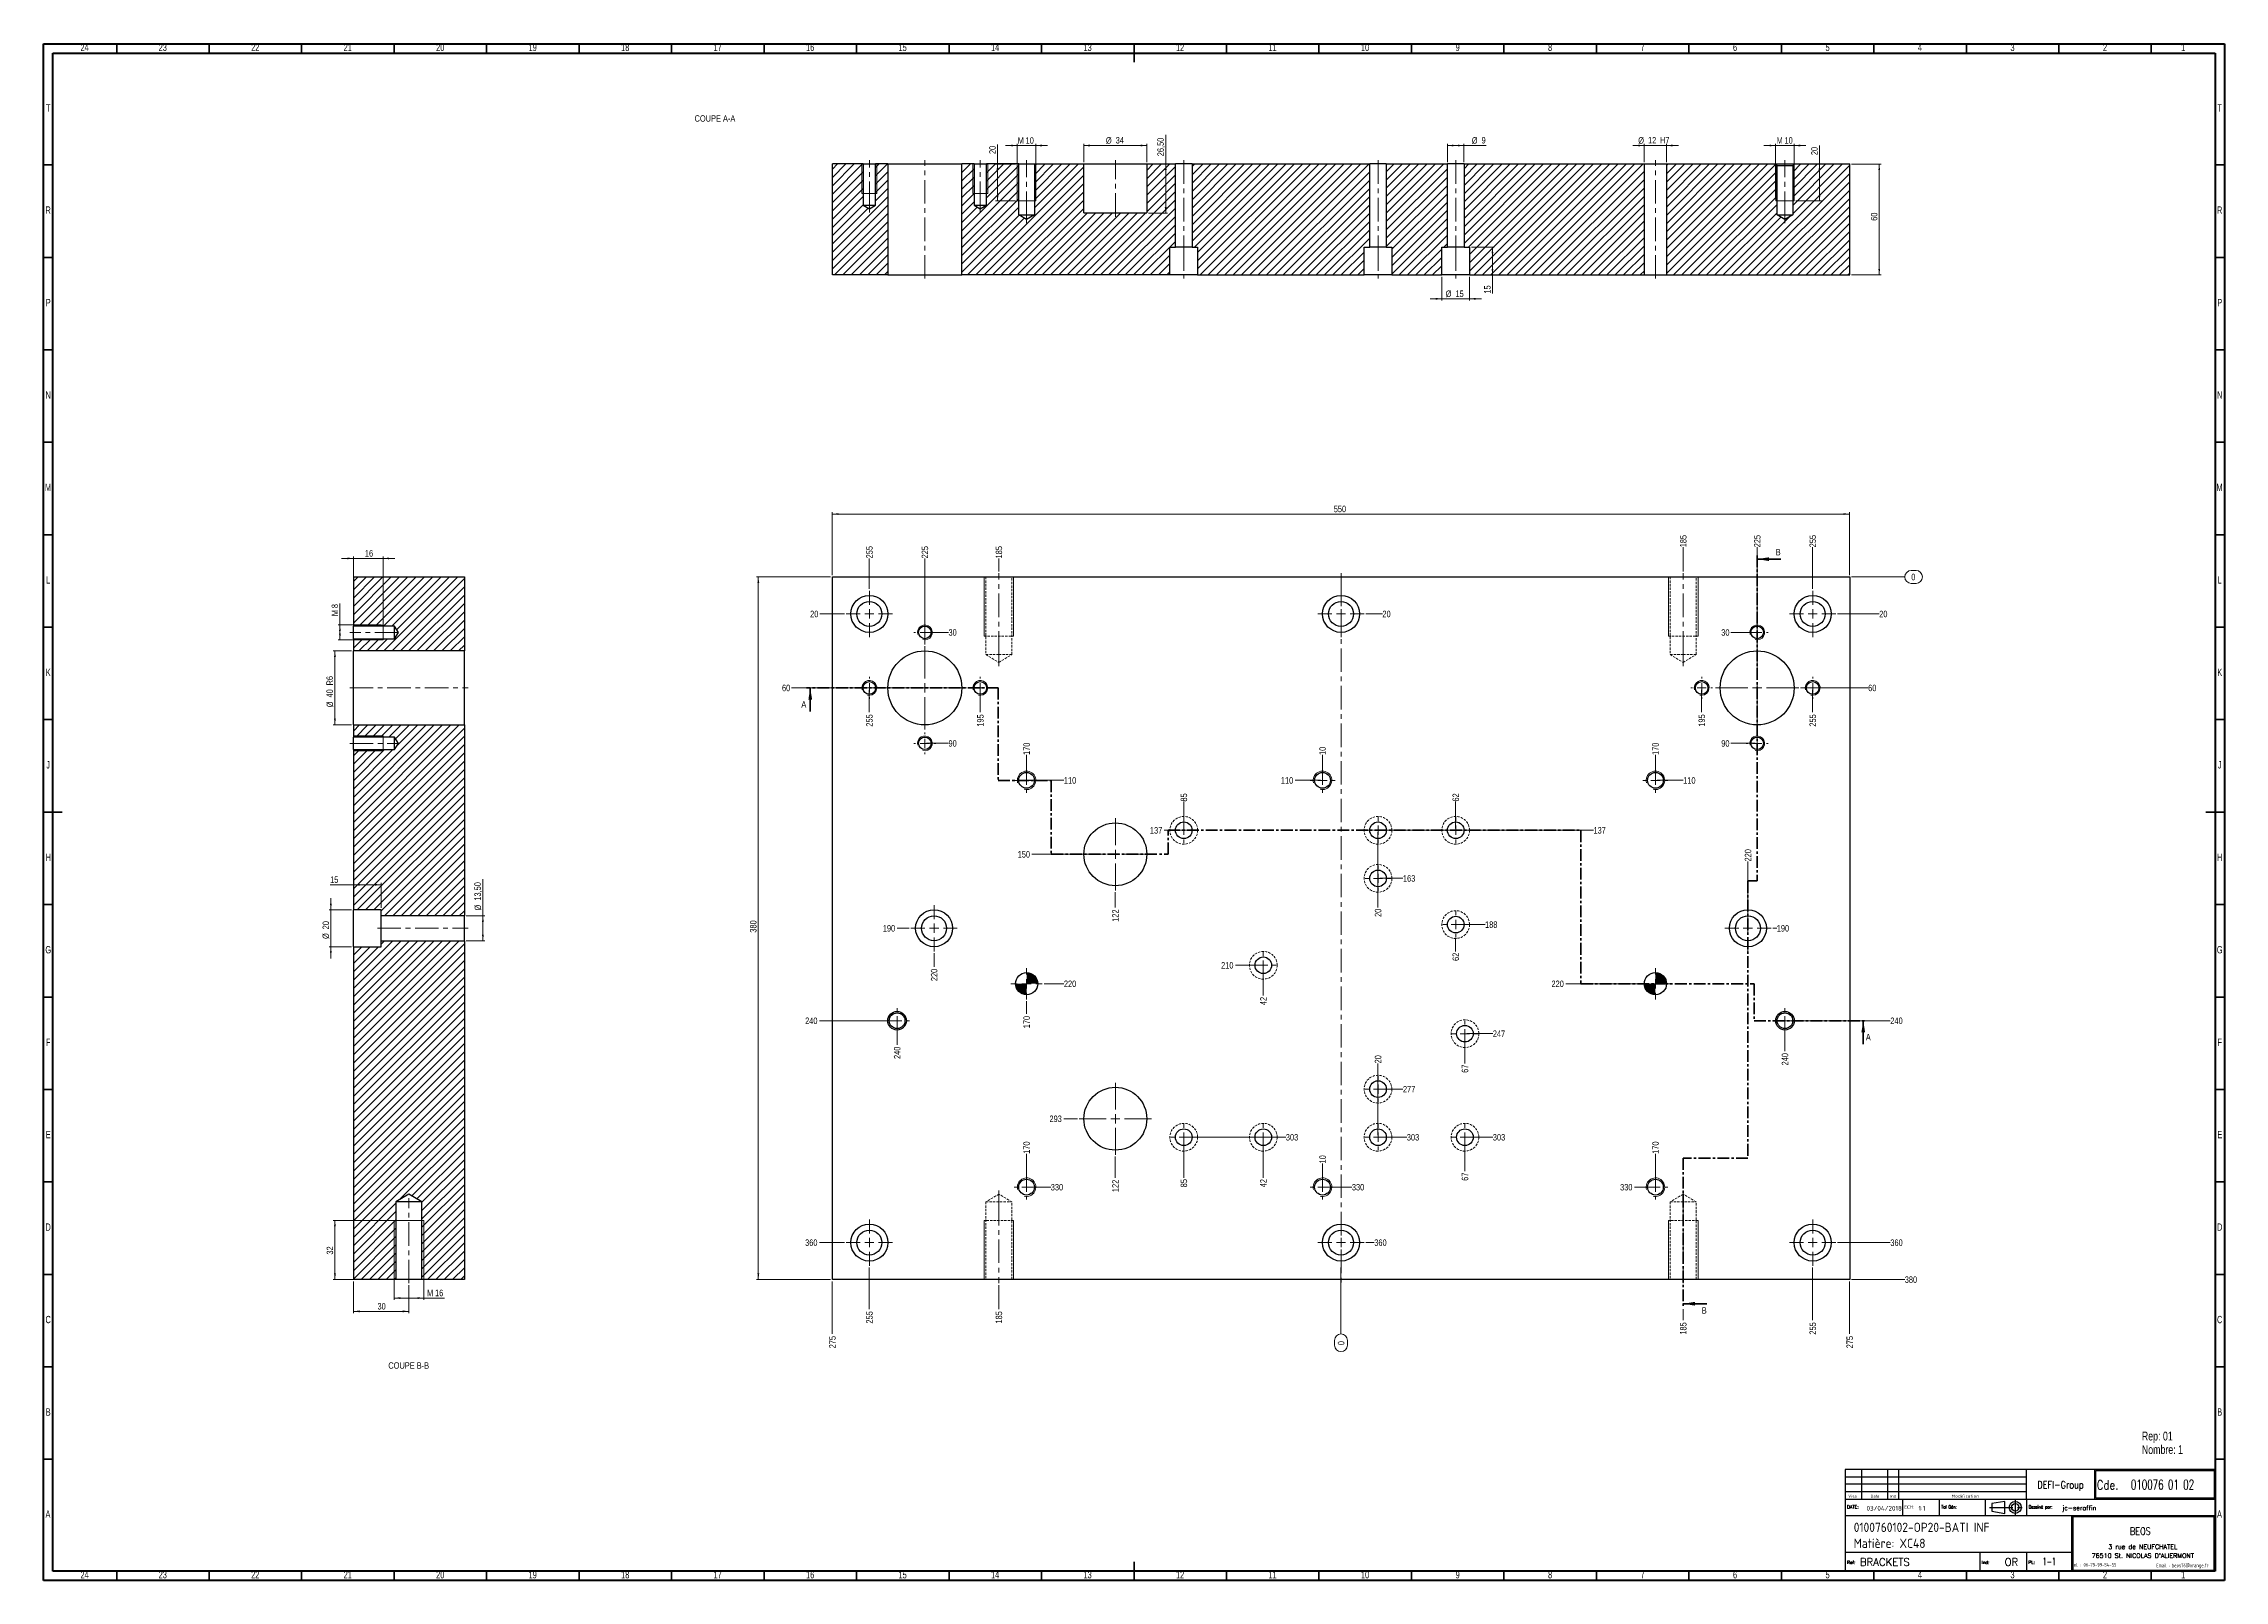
# Model space of a CAD drawing. Header units: millimetres. Extents: x 5 to 1184, y 5 to 836.
import ezdxf

# ---------------------------------------------------------------- set-up
doc = ezdxf.new("R2010")
doc.units = ezdxf.units.MM
for name, pattern in [('CENTER', [10.16, 6.35, -1.27, 1.27, -1.27]), ('CENTERX2', [20.32, 12.7, -2.54, 2.54, -2.54]), ('HIDDEN', [1.905, 1.27, -0.635])]:
    doc.linetypes.add(name, pattern=pattern)
doc.layers.add('DIMENSIONS', color=176, linetype='Continuous')
doc.styles.add('SLDTEXTSTYLE0', font='TXT', dxfattribs={"width": 0.75})
doc.styles.add('SLDTEXTSTYLE1', font='ISOCP')
doc.styles.add('SLDTEXTSTYLE10', font='ISOCP', dxfattribs={"width": 1.147311})
doc.styles.add('SLDTEXTSTYLE11', font='ISOCP', dxfattribs={"width": 1.385904})
doc.styles.add('SLDTEXTSTYLE12', font='ISOCP', dxfattribs={"width": 1.246461})
doc.styles.add('SLDTEXTSTYLE13', font='ROMAND')
doc.styles.add('SLDTEXTSTYLE2', font='ROMANT', dxfattribs={"width": 0.8})
doc.styles.add('SLDTEXTSTYLE3', font='ISOCP', dxfattribs={"width": 0.8})
doc.styles.add('SLDTEXTSTYLE4', font='ROMANS', dxfattribs={"width": 0.8})
doc.styles.add('SLDTEXTSTYLE5', font='ROMANT')
doc.styles.add('SLDTEXTSTYLE6', font='ROMANS')
doc.styles.add('SLDTEXTSTYLE7', font='ROMANT', dxfattribs={"width": 0.65})
doc.styles.add('SLDTEXTSTYLE8', font='ISOCP', dxfattribs={"width": 1.446157})
doc.styles.add('SLDTEXTSTYLE9', font='ISOCP', dxfattribs={"width": 1.294402})
doc.dimstyles.new('SLDDIMSTYLE0', dxfattribs={"dimtxt": 3.5, "dimasz": 3.302, "dimexe": 0, "dimexo": 0.0625, "dimgap": 0.875, "dimtad": 0, "dimtih": 1, "dimtoh": 1, "dimdec": 0, "dimrnd": 1e-09, "dimdsep": 46, "dimtxsty": 'SLDTEXTSTYLE0', "dimblk1": 'NONE', "dimblk2": 'NONE', "dimsah": 1, "dimcen": 0.09, "dimadec": 0, "dimazin": 2, "dimtfac": 1, "dimtdec": 0, "dimtofl": 0, "dimtmove": 0, "dimatfit": 3, "dimldrblk": 'NONE', "dimfxl": 1, "dimfrac": 2, "dimtolj": 1, "dimtzin": 12, "dimarcsym": 0})
doc.dimstyles.new('SLDDIMSTYLE1', dxfattribs={"dimtxt": 3.5, "dimasz": 3.302, "dimexe": 0, "dimexo": 0.0625, "dimgap": 0.875, "dimtad": 0, "dimtih": 1, "dimtoh": 1, "dimrnd": 1e-09, "dimzin": 12, "dimdsep": 46, "dimtxsty": 'SLDTEXTSTYLE0', "dimblk1": 'NONE', "dimblk2": 'NONE', "dimsah": 1, "dimcen": 0.09, "dimadec": 0, "dimazin": 3, "dimtfac": 1, "dimtofl": 0, "dimtmove": 0, "dimatfit": 3, "dimldrblk": 'NONE', "dimfxl": 1, "dimfrac": 2, "dimtolj": 1, "dimtzin": 12, "dimarcsym": 0})
doc.dimstyles.new('SLDDIMSTYLE2', dxfattribs={"dimtxt": 3.5, "dimasz": 3.302, "dimexe": 0, "dimexo": 0.0625, "dimgap": 0.875, "dimtad": 1, "dimrnd": 1e-09, "dimzin": 12, "dimdsep": 46, "dimtxsty": 'SLDTEXTSTYLE0', "dimsah": 1, "dimcen": 0.09, "dimadec": 0, "dimazin": 3, "dimtfac": 1, "dimtofl": 0, "dimtmove": 0, "dimatfit": 3, "dimfxl": 1, "dimfrac": 2, "dimtolj": 1, "dimtzin": 12, "dimarcsym": 0})
doc.dimstyles.new('SLDDIMSTYLE3', dxfattribs={"dimtxt": 3.5, "dimasz": 3.302, "dimexe": 0, "dimexo": 0.0625, "dimgap": 0.875, "dimtad": 1, "dimrnd": 1e-09, "dimzin": 12, "dimdsep": 46, "dimtxsty": 'SLDTEXTSTYLE0', "dimsah": 1, "dimcen": 0.09, "dimadec": 0, "dimazin": 3, "dimtfac": 1, "dimtmove": 0, "dimatfit": 0, "dimfxl": 1, "dimfrac": 2, "dimtolj": 1, "dimtzin": 12, "dimarcsym": 0})

msp = doc.modelspace()

# ---------------------------------------------------------------- texts
at = {"color": 7, "linetype": 'Continuous', "lineweight": 0, "attachment_point": 2, "style": 'SLDTEXTSTYLE0'}
for s, insert, char_height in [('24', (27.17, 836.06), 3.9688), ('23', (69.42, 836.06), 3.9688), ('22', (119.42, 836.06), 3.9688), ('21', (169.42, 836.06), 3.9688), ('20', (219.42, 836.06), 3.9688), ('19', (269.42, 836.06), 3.9688), ('18', (319.42, 836.06), 3.9688), ('17', (369.42, 836.06), 3.9688), ('16', (419.42, 836.06), 3.9688), ('15', (469.42, 836.06), 3.9688), ('14', (519.42, 836.06), 3.9688), ('13', (569.42, 836.06), 3.9688), ('12', (619.42, 836.06), 3.9688), ('11', (669.42, 836.06), 3.9688), ('10', (719.42, 836.06), 3.9688), ('9', (769.46, 836.06), 3.969), ('8', (819.46, 836.06), 3.969), ('7', (869.46, 836.06), 3.969), ('6', (919.46, 836.06), 3.969), ('5', (969.46, 836.06), 3.969), ('4', (1019.46, 836.06), 3.969), ('3', (1069.46, 836.06), 3.969), ('2', (1119.46, 836.06), 3.969), ('1', (1161.71, 836.06), 3.969), ('T', (7.488, 803.31), 3.969), ('T', (1181.488, 803.31), 3.969), ('COUPE A-A', (367.944, 797.389), 3.5), ('R', (7.444, 748.06), 3.969), ('R', (1181.444, 748.06), 3.969), ('P', (7.485, 698.06), 3.969), ('P', (1181.485, 698.06), 3.969), ('N', (7.464, 648.06), 3.969), ('N', (1181.464, 648.06), 3.969), ('M', (7.362, 598.06), 3.969), ('M', (1181.362, 598.06), 3.969), ('L', (7.455, 548.06), 3.969), ('L', (1181.455, 548.06), 3.969), ('K', (7.489, 498.06), 3.969), ('K', (1181.489, 498.06), 3.969), ('J', (7.465, 448.06), 3.969), ('J', (1181.465, 448.06), 3.969), ('H', (7.49, 398.06), 3.969), ('H', (1181.49, 398.06), 3.969), ('G', (7.487, 348.06), 3.969), ('G', (1181.487, 348.06), 3.969), ('F', (7.458, 298.06), 3.969), ('F', (1181.458, 298.06), 3.969), ('E', (7.508, 248.06), 3.969), ('E', (1181.508, 248.06), 3.969), ('D', (7.453, 198.06), 3.969), ('D', (1181.453, 198.06), 3.969), ('C', (7.459, 148.06), 3.969), ('C', (1181.459, 148.06), 3.969), ('COUPE B-B', (202.388, 122.973), 3.5), ('B', (7.471, 98.06), 3.969), ('B', (1181.471, 98.06), 3.969), ('A', (7.34, 42.81), 3.969), ('A', (1181.34, 42.81), 3.969), ('24', (27.17, 10.06), 3.9688), ('23', (69.42, 10.06), 3.9688), ('22', (119.42, 10.06), 3.9688), ('21', (169.42, 10.06), 3.9688), ('20', (219.42, 10.06), 3.9688), ('19', (269.42, 10.06), 3.9688), ('18', (319.42, 10.06), 3.9688), ('17', (369.42, 10.06), 3.9688), ('16', (419.42, 10.06), 3.9688), ('15', (469.42, 10.06), 3.9688), ('14', (519.42, 10.06), 3.9688), ('13', (569.42, 10.06), 3.9688), ('12', (619.42, 10.06), 3.9688), ('11', (669.42, 10.06), 3.9688), ('10', (719.42, 10.06), 3.9688), ('9', (769.46, 10.06), 3.969), ('8', (819.46, 10.06), 3.969), ('7', (869.46, 10.06), 3.969), ('6', (919.46, 10.06), 3.969), ('5', (969.46, 10.06), 3.969), ('4', (1019.46, 10.06), 3.969), ('3', (1069.46, 10.06), 3.969), ('2', (1119.46, 10.06), 3.969), ('1', (1161.71, 10.06), 3.969)]:
    msp.add_mtext(s, dxfattribs=dict(at, insert=insert, char_height=char_height))
at = {"color": 7, "linetype": 'Continuous', "char_height": 3.5, "attachment_point": 1, "style": 'SLDTEXTSTYLE0'}
for s, insert in [('B', (941.437, 562.866)), ('A', (414.651, 480.54)), ('A', (990.145, 300.54)), ('B', (901.437, 152.764))]:
    msp.add_mtext(s, dxfattribs=dict(at, insert=insert))
at = {"layer": 'DIMENSIONS'}
for s, insert, char_height, attachment_point, style in [('Cde.', (1115, 59.126), 5, 1, 'SLDTEXTSTYLE2'), ('010076 01 02', (1133.451, 59.44), 5.29167, 1, 'SLDTEXTSTYLE7'), ('Visa', (980.655, 51.348), 1.5671, 1, 'SLDTEXTSTYLE12'), ('Date', (992.824, 51.283), 1.4924, 1, 'SLDTEXTSTYLE10'), ('Ind', (1003.254, 51.283), 1.4924, 1, 'SLDTEXTSTYLE11'), ('Modification', (1036.489, 51.348), 1.56705, 1, 'SLDTEXTSTYLE8'), ('DEFI-Group', (1095.42, 58.701), 4, 2, 'SLDTEXTSTYLE2'), ('DATE:', (980.034, 45.598), 1.7277, 1, 'SLDTEXTSTYLE6'), ('0100760102-OP20-BATI INF', (983.603, 36.209), 5, 1, 'SLDTEXTSTYLE1'), ('03/04/2018', (990.533, 45.253), 2.5, 1, 'SLDTEXTSTYLE1'), ('ECH:', (1010.911, 45.56), 1.8141, 1, 'SLDTEXTSTYLE9'), ('1:1', (1018.62, 45.24), 2.5, 1, 'SLDTEXTSTYLE1'), ('Tol Gén:', (1030.952, 45.598), 1.7277, 1, 'SLDTEXTSTYLE4'), ('Dessiné par:', (1078.221, 45.598), 1.72768, 1, 'SLDTEXTSTYLE4'), ('jc-seraffin', (1096.355, 45.42), 2.5, 1, 'SLDTEXTSTYLE5'), ('Matière: XC48', (983.603, 27.564), 5, 1, 'SLDTEXTSTYLE1'), ('3 rue de NEUFCHATEL', (1139.909, 24.448), 2.5, 2, 'SLDTEXTSTYLE13'), ('BEOS', (1138.571, 33.595), 4, 2, 'SLDTEXTSTYLE2'), ('Ref:', (980.034, 15.598), 1.7277, 1, 'SLDTEXTSTYLE6'), ('BRACKETS', (986.972, 16.951), 4, 1, 'SLDTEXTSTYLE5'), ('Ind:', (1052.826, 15.598), 1.7277, 1, 'SLDTEXTSTYLE6'), ('OR', (1065.194, 16.951), 4, 1, 'SLDTEXTSTYLE5'), ('PL:', (1078.034, 15.598), 1.7277, 1, 'SLDTEXTSTYLE6'), ('1-1', (1085.651, 17.173), 4, 1, 'SLDTEXTSTYLE7'), ('Tel. : 06-79-99-54-55', (1113.36, 14.429), 2, 2, 'SLDTEXTSTYLE3'), ("76510 St. NICOLAS D'ALIERMONT", (1139.903, 19.623), 2.5, 2, 'SLDTEXTSTYLE13'), ('Email : beos76@orange.fr', (1161.372, 14.097), 2, 2, 'SLDTEXTSTYLE3')]:
    msp.add_mtext(s, dxfattribs=dict(at, insert=insert, char_height=char_height, attachment_point=attachment_point, style=style))

# ---------------------------------------------------------------- blocks, each defined once
blk = doc.blocks.new('SW_NOTE_0')
at = {"color": 0, "linetype": 'Continuous', "lineweight": 0, "char_height": 4.76, "attachment_point": 1, "style": 'SLDTEXTSTYLE0'}
for s, insert in [('Rep: 01', (0, 6.1)), ('Nombre: 1', (0, -1.2))]:
    blk.add_mtext(s, dxfattribs=dict(at, insert=insert))
blk = doc.blocks.new('_D')
at = {"color": 7, "linetype": 'Continuous', "lineweight": 18}
for p, q in [((706.4, 174.2), (706.4, 138.3)), ((702.9, 132.2), (702.9, 134.8)), ((709.9, 134.8), (709.9, 132.2))]:
    blk.add_line(p, q, dxfattribs=at)
for centre, start, end in [((706.4, 134.8), 0, 180), ((706.4, 132.2), 180, 0)]:
    blk.add_arc(centre, 3.49, start, end, dxfattribs=at)
at = {"color": 7, "linetype": 'Continuous', "lineweight": 18, "insert": (704.7, 132.2), "char_height": 3.5, "attachment_point": 1, "rotation": 90, "style": 'SLDTEXTSTYLE0'}
blk.add_mtext('0', dxfattribs=at)
blk = doc.blocks.new('_None')
blk = doc.blocks.new('_D_1')
at = {"color": 7, "linetype": 'Continuous', "lineweight": 18}
blk.add_line((696.4, 438.7), (696.4, 451.4), dxfattribs=at)
at = {"color": 7, "linetype": 'Continuous', "lineweight": 18, "insert": (694.7, 451.4), "char_height": 3.5, "attachment_point": 1, "rotation": 90, "style": 'SLDTEXTSTYLE0'}
blk.add_mtext('10', dxfattribs=at)
blk = doc.blocks.new('_D_2')
at = {"color": 7, "linetype": 'Continuous', "lineweight": 18}
blk.add_line((696.4, 218.7), (696.4, 230.5), dxfattribs=at)
at = {"color": 7, "linetype": 'Continuous', "lineweight": 18, "insert": (694.7, 230.5), "char_height": 3.5, "attachment_point": 1, "rotation": 90, "style": 'SLDTEXTSTYLE0'}
blk.add_mtext('10', dxfattribs=at)
blk = doc.blocks.new('_D_3')
at = {"color": 7, "linetype": 'Continuous', "lineweight": 18}
blk.add_line((664.4, 336.7), (664.4, 321.3), dxfattribs=at)
at = {"color": 7, "linetype": 'Continuous', "lineweight": 18, "insert": (662.7, 316.1), "char_height": 3.5, "attachment_point": 1, "rotation": 90, "style": 'SLDTEXTSTYLE0'}
blk.add_mtext('42', dxfattribs=at)
blk = doc.blocks.new('_D_4')
at = {"color": 7, "linetype": 'Continuous', "lineweight": 18}
blk.add_line((664.4, 243.7), (664.4, 222.7), dxfattribs=at)
at = {"color": 7, "linetype": 'Continuous', "lineweight": 18, "insert": (662.7, 217.6), "char_height": 3.5, "attachment_point": 1, "rotation": 90, "style": 'SLDTEXTSTYLE0'}
blk.add_mtext('42', dxfattribs=at)
blk = doc.blocks.new('_D_5')
at = {"color": 7, "linetype": 'Continuous', "lineweight": 18}
blk.add_line((621.4, 411.7), (621.4, 426.2), dxfattribs=at)
at = {"color": 7, "linetype": 'Continuous', "lineweight": 18, "insert": (619.7, 426.2), "char_height": 3.5, "attachment_point": 1, "rotation": 90, "style": 'SLDTEXTSTYLE0'}
blk.add_mtext('85', dxfattribs=at)
blk = doc.blocks.new('_D_6')
at = {"color": 7, "linetype": 'Continuous', "lineweight": 18}
blk.add_line((621.4, 243.7), (621.4, 222.7), dxfattribs=at)
at = {"color": 7, "linetype": 'Continuous', "lineweight": 18, "insert": (619.7, 217.6), "char_height": 3.5, "attachment_point": 1, "rotation": 90, "style": 'SLDTEXTSTYLE0'}
blk.add_mtext('85', dxfattribs=at)
blk = doc.blocks.new('_D_7')
at = {"color": 7, "linetype": 'Continuous', "lineweight": 18}
blk.add_line((584.4, 377.2), (584.4, 368.9), dxfattribs=at)
at = {"color": 7, "linetype": 'Continuous', "lineweight": 18, "insert": (582.7, 361.2), "char_height": 3.5, "attachment_point": 1, "rotation": 90, "style": 'SLDTEXTSTYLE0'}
blk.add_mtext('122', dxfattribs=at)
blk = doc.blocks.new('_D_8')
at = {"color": 7, "linetype": 'Continuous', "lineweight": 18}
blk.add_line((584.4, 234.2), (584.4, 222.7), dxfattribs=at)
at = {"color": 7, "linetype": 'Continuous', "lineweight": 18, "insert": (582.7, 215), "char_height": 3.5, "attachment_point": 1, "rotation": 90, "style": 'SLDTEXTSTYLE0'}
blk.add_mtext('122', dxfattribs=at)
blk = doc.blocks.new('_D_9')
at = {"color": 7, "linetype": 'Continuous', "lineweight": 18}
blk.add_line((536.4, 438.7), (536.4, 451.4), dxfattribs=at)
at = {"color": 7, "linetype": 'Continuous', "lineweight": 18, "insert": (534.7, 451.4), "char_height": 3.5, "attachment_point": 1, "rotation": 90, "style": 'SLDTEXTSTYLE0'}
blk.add_mtext('170', dxfattribs=at)
blk = doc.blocks.new('_D_10')
at = {"color": 7, "linetype": 'Continuous', "lineweight": 18}
blk.add_line((536.4, 318.2), (536.4, 311.4), dxfattribs=at)
at = {"color": 7, "linetype": 'Continuous', "lineweight": 18, "insert": (534.7, 303.6), "char_height": 3.5, "attachment_point": 1, "rotation": 90, "style": 'SLDTEXTSTYLE0'}
blk.add_mtext('170', dxfattribs=at)
blk = doc.blocks.new('_D_11')
at = {"color": 7, "linetype": 'Continuous', "lineweight": 18}
blk.add_line((536.4, 218.7), (536.4, 235.7), dxfattribs=at)
at = {"color": 7, "linetype": 'Continuous', "lineweight": 18, "insert": (534.7, 235.7), "char_height": 3.5, "attachment_point": 1, "rotation": 90, "style": 'SLDTEXTSTYLE0'}
blk.add_mtext('170', dxfattribs=at)
blk = doc.blocks.new('_D_12')
at = {"color": 7, "linetype": 'Continuous', "lineweight": 18}
blk.add_line((521.4, 550.7), (521.4, 557.7), dxfattribs=at)
at = {"color": 7, "linetype": 'Continuous', "lineweight": 18, "insert": (519.7, 557.7), "char_height": 3.5, "attachment_point": 1, "rotation": 90, "style": 'SLDTEXTSTYLE0'}
blk.add_mtext('185', dxfattribs=at)
blk = doc.blocks.new('_D_13')
at = {"color": 7, "linetype": 'Continuous', "lineweight": 18}
blk.add_line((521.4, 164.7), (521.4, 151.7), dxfattribs=at)
at = {"color": 7, "linetype": 'Continuous', "lineweight": 18, "insert": (519.7, 143.9), "char_height": 3.5, "attachment_point": 1, "rotation": 90, "style": 'SLDTEXTSTYLE0'}
blk.add_mtext('185', dxfattribs=at)
blk = doc.blocks.new('_D_14')
at = {"color": 7, "linetype": 'Continuous', "lineweight": 18}
blk.add_line((511.4, 486.7), (511.4, 474.5), dxfattribs=at)
at = {"color": 7, "linetype": 'Continuous', "lineweight": 18, "insert": (509.7, 466.7), "char_height": 3.5, "attachment_point": 1, "rotation": 90, "style": 'SLDTEXTSTYLE0'}
blk.add_mtext('195', dxfattribs=at)
blk = doc.blocks.new('_D_15')
at = {"color": 7, "linetype": 'Continuous', "lineweight": 18}
blk.add_line((486.4, 344.2), (486.4, 336.8), dxfattribs=at)
at = {"color": 7, "linetype": 'Continuous', "lineweight": 18, "insert": (484.7, 329.1), "char_height": 3.5, "attachment_point": 1, "rotation": 90, "style": 'SLDTEXTSTYLE0'}
blk.add_mtext('220', dxfattribs=at)
blk = doc.blocks.new('_D_16')
at = {"color": 7, "linetype": 'Continuous', "lineweight": 18}
blk.add_line((481.4, 511.2), (481.4, 557.7), dxfattribs=at)
at = {"color": 7, "linetype": 'Continuous', "lineweight": 18, "insert": (479.7, 557.7), "char_height": 3.5, "attachment_point": 1, "rotation": 90, "style": 'SLDTEXTSTYLE0'}
blk.add_mtext('225', dxfattribs=at)
blk = doc.blocks.new('_D_17')
at = {"color": 7, "linetype": 'Continuous', "lineweight": 18}
blk.add_line((466.4, 306.7), (466.4, 294.7), dxfattribs=at)
at = {"color": 7, "linetype": 'Continuous', "lineweight": 18, "insert": (464.7, 287), "char_height": 3.5, "attachment_point": 1, "rotation": 90, "style": 'SLDTEXTSTYLE0'}
blk.add_mtext('240', dxfattribs=at)
blk = doc.blocks.new('_D_18')
at = {"color": 7, "linetype": 'Continuous', "lineweight": 18}
blk.add_line((451.4, 486.7), (451.4, 474.5), dxfattribs=at)
at = {"color": 7, "linetype": 'Continuous', "lineweight": 18, "insert": (449.7, 466.7), "char_height": 3.5, "attachment_point": 1, "rotation": 90, "style": 'SLDTEXTSTYLE0'}
blk.add_mtext('255', dxfattribs=at)
blk = doc.blocks.new('_D_19')
at = {"color": 7, "linetype": 'Continuous', "lineweight": 18}
blk.add_line((451.4, 541.2), (451.4, 557.7), dxfattribs=at)
at = {"color": 7, "linetype": 'Continuous', "lineweight": 18, "insert": (449.7, 557.7), "char_height": 3.5, "attachment_point": 1, "rotation": 90, "style": 'SLDTEXTSTYLE0'}
blk.add_mtext('255', dxfattribs=at)
blk = doc.blocks.new('_D_20')
at = {"color": 7, "linetype": 'Continuous', "lineweight": 18}
blk.add_line((451.4, 174.2), (451.4, 151.7), dxfattribs=at)
at = {"color": 7, "linetype": 'Continuous', "lineweight": 18, "insert": (449.7, 143.9), "char_height": 3.5, "attachment_point": 1, "rotation": 90, "style": 'SLDTEXTSTYLE0'}
blk.add_mtext('255', dxfattribs=at)
blk = doc.blocks.new('_D_21')
at = {"color": 7, "linetype": 'Continuous', "lineweight": 18}
blk.add_line((431.4, 166.7), (431.4, 138.3), dxfattribs=at)
at = {"color": 7, "linetype": 'Continuous', "lineweight": 18, "insert": (429.7, 130.5), "char_height": 3.5, "attachment_point": 1, "rotation": 90, "style": 'SLDTEXTSTYLE0'}
blk.add_mtext('275', dxfattribs=at)
blk = doc.blocks.new('_D_22')
at = {"color": 7, "linetype": 'Continuous', "lineweight": 18}
blk.add_line((726.4, 245.7), (726.4, 284.6), dxfattribs=at)
at = {"color": 7, "linetype": 'Continuous', "lineweight": 18, "insert": (724.7, 284.6), "char_height": 3.5, "attachment_point": 1, "rotation": 90, "style": 'SLDTEXTSTYLE0'}
blk.add_mtext('20', dxfattribs=at)
blk = doc.blocks.new('_D_23')
at = {"color": 7, "linetype": 'Continuous', "lineweight": 18}
blk.add_line((726.4, 409.7), (726.4, 368.9), dxfattribs=at)
at = {"color": 7, "linetype": 'Continuous', "lineweight": 18, "insert": (724.7, 363.8), "char_height": 3.5, "attachment_point": 1, "rotation": 90, "style": 'SLDTEXTSTYLE0'}
blk.add_mtext('20', dxfattribs=at)
blk = doc.blocks.new('_D_24')
at = {"color": 7, "linetype": 'Continuous', "lineweight": 18}
blk.add_line((768.4, 351.7), (768.4, 345.2), dxfattribs=at)
at = {"color": 7, "linetype": 'Continuous', "lineweight": 18, "insert": (766.7, 340), "char_height": 3.5, "attachment_point": 1, "rotation": 90, "style": 'SLDTEXTSTYLE0'}
blk.add_mtext('62', dxfattribs=at)
blk = doc.blocks.new('_D_25')
at = {"color": 7, "linetype": 'Continuous', "lineweight": 18}
blk.add_line((768.4, 411.7), (768.4, 426.2), dxfattribs=at)
at = {"color": 7, "linetype": 'Continuous', "lineweight": 18, "insert": (766.7, 426.2), "char_height": 3.5, "attachment_point": 1, "rotation": 90, "style": 'SLDTEXTSTYLE0'}
blk.add_mtext('62', dxfattribs=at)
blk = doc.blocks.new('_D_26')
at = {"color": 7, "linetype": 'Continuous', "lineweight": 18}
blk.add_line((773.4, 243.7), (773.4, 226.3), dxfattribs=at)
at = {"color": 7, "linetype": 'Continuous', "lineweight": 18, "insert": (771.7, 221.1), "char_height": 3.5, "attachment_point": 1, "rotation": 90, "style": 'SLDTEXTSTYLE0'}
blk.add_mtext('67', dxfattribs=at)
blk = doc.blocks.new('_D_27')
at = {"color": 7, "linetype": 'Continuous', "lineweight": 18}
blk.add_line((773.4, 299.7), (773.4, 284.6), dxfattribs=at)
at = {"color": 7, "linetype": 'Continuous', "lineweight": 18, "insert": (771.7, 279.5), "char_height": 3.5, "attachment_point": 1, "rotation": 90, "style": 'SLDTEXTSTYLE0'}
blk.add_mtext('67', dxfattribs=at)
blk = doc.blocks.new('_D_28')
at = {"color": 7, "linetype": 'Continuous', "lineweight": 18}
blk.add_line((876.4, 218.7), (876.4, 235.7), dxfattribs=at)
at = {"color": 7, "linetype": 'Continuous', "lineweight": 18, "insert": (874.7, 235.7), "char_height": 3.5, "attachment_point": 1, "rotation": 90, "style": 'SLDTEXTSTYLE0'}
blk.add_mtext('170', dxfattribs=at)
blk = doc.blocks.new('_D_29')
at = {"color": 7, "linetype": 'Continuous', "lineweight": 18}
blk.add_line((876.4, 438.7), (876.4, 451.4), dxfattribs=at)
at = {"color": 7, "linetype": 'Continuous', "lineweight": 18, "insert": (874.7, 451.4), "char_height": 3.5, "attachment_point": 1, "rotation": 90, "style": 'SLDTEXTSTYLE0'}
blk.add_mtext('170', dxfattribs=at)
blk = doc.blocks.new('_D_30')
at = {"color": 7, "linetype": 'Continuous', "lineweight": 18}
blk.add_line((891.4, 151.6), (891.4, 145.7), dxfattribs=at)
at = {"color": 7, "linetype": 'Continuous', "lineweight": 18, "insert": (889.7, 137.9), "char_height": 3.5, "attachment_point": 1, "rotation": 90, "style": 'SLDTEXTSTYLE0'}
blk.add_mtext('185', dxfattribs=at)
blk = doc.blocks.new('_D_31')
at = {"color": 7, "linetype": 'Continuous', "lineweight": 18}
blk.add_line((891.4, 550.7), (891.4, 563.7), dxfattribs=at)
at = {"color": 7, "linetype": 'Continuous', "lineweight": 18, "insert": (889.7, 563.7), "char_height": 3.5, "attachment_point": 1, "rotation": 90, "style": 'SLDTEXTSTYLE0'}
blk.add_mtext('185', dxfattribs=at)
blk = doc.blocks.new('_D_32')
at = {"color": 7, "linetype": 'Continuous', "lineweight": 18}
blk.add_line((901.4, 486.7), (901.4, 474.5), dxfattribs=at)
at = {"color": 7, "linetype": 'Continuous', "lineweight": 18, "insert": (899.7, 466.7), "char_height": 3.5, "attachment_point": 1, "rotation": 90, "style": 'SLDTEXTSTYLE0'}
blk.add_mtext('195', dxfattribs=at)
blk = doc.blocks.new('_D_33')
at = {"color": 7, "linetype": 'Continuous', "lineweight": 18}
blk.add_line((926.4, 371.2), (926.4, 393.8), dxfattribs=at)
at = {"color": 7, "linetype": 'Continuous', "lineweight": 18, "insert": (924.7, 393.8), "char_height": 3.5, "attachment_point": 1, "rotation": 90, "style": 'SLDTEXTSTYLE0'}
blk.add_mtext('220', dxfattribs=at)
blk = doc.blocks.new('_D_34')
at = {"color": 7, "linetype": 'Continuous', "lineweight": 18}
blk.add_line((931.4, 511.2), (931.4, 563.7), dxfattribs=at)
at = {"color": 7, "linetype": 'Continuous', "lineweight": 18, "insert": (929.7, 563.7), "char_height": 3.5, "attachment_point": 1, "rotation": 90, "style": 'SLDTEXTSTYLE0'}
blk.add_mtext('225', dxfattribs=at)
blk = doc.blocks.new('_D_35')
at = {"color": 7, "linetype": 'Continuous', "lineweight": 18}
blk.add_line((946.4, 306.7), (946.4, 291.3), dxfattribs=at)
at = {"color": 7, "linetype": 'Continuous', "lineweight": 18, "insert": (944.7, 283.5), "char_height": 3.5, "attachment_point": 1, "rotation": 90, "style": 'SLDTEXTSTYLE0'}
blk.add_mtext('240', dxfattribs=at)
blk = doc.blocks.new('_D_36')
at = {"color": 7, "linetype": 'Continuous', "lineweight": 18}
blk.add_line((961.4, 174.2), (961.4, 145.7), dxfattribs=at)
at = {"color": 7, "linetype": 'Continuous', "lineweight": 18, "insert": (959.7, 137.9), "char_height": 3.5, "attachment_point": 1, "rotation": 90, "style": 'SLDTEXTSTYLE0'}
blk.add_mtext('255', dxfattribs=at)
blk = doc.blocks.new('_D_37')
at = {"color": 7, "linetype": 'Continuous', "lineweight": 18}
blk.add_line((961.4, 541.2), (961.4, 563.7), dxfattribs=at)
at = {"color": 7, "linetype": 'Continuous', "lineweight": 18, "insert": (959.7, 563.7), "char_height": 3.5, "attachment_point": 1, "rotation": 90, "style": 'SLDTEXTSTYLE0'}
blk.add_mtext('255', dxfattribs=at)
blk = doc.blocks.new('_D_38')
at = {"color": 7, "linetype": 'Continuous', "lineweight": 18}
blk.add_line((961.4, 486.7), (961.4, 474.5), dxfattribs=at)
at = {"color": 7, "linetype": 'Continuous', "lineweight": 18, "insert": (959.7, 466.7), "char_height": 3.5, "attachment_point": 1, "rotation": 90, "style": 'SLDTEXTSTYLE0'}
blk.add_mtext('255', dxfattribs=at)
blk = doc.blocks.new('_D_39')
at = {"color": 7, "linetype": 'Continuous', "lineweight": 18}
blk.add_line((981.4, 166.7), (981.4, 138.3), dxfattribs=at)
at = {"color": 7, "linetype": 'Continuous', "lineweight": 18, "insert": (979.7, 130.5), "char_height": 3.5, "attachment_point": 1, "rotation": 90, "style": 'SLDTEXTSTYLE0'}
blk.add_mtext('275', dxfattribs=at)
blk = doc.blocks.new('_D_40')
at = {"color": 7, "linetype": 'Continuous', "lineweight": 18}
for p, q in [((982.4, 547.7), (1011.2, 547.7)), ((1014.7, 551.2), (1017.3, 551.2)), ((1017.3, 544.2), (1014.7, 544.2))]:
    blk.add_line(p, q, dxfattribs=at)
for centre, start, end in [((1014.7, 547.7), 90, 270), ((1017.3, 547.7), 270, 90)]:
    blk.add_arc(centre, 3.49, start, end, dxfattribs=at)
at = {"color": 7, "linetype": 'Continuous', "lineweight": 18, "insert": (1014.7, 549.4), "char_height": 3.5, "attachment_point": 1, "style": 'SLDTEXTSTYLE0'}
blk.add_mtext('0', dxfattribs=at)
blk = doc.blocks.new('_D_41')
at = {"color": 7, "linetype": 'Continuous', "lineweight": 18}
blk.add_line((974.9, 527.7), (997.4, 527.7), dxfattribs=at)
at = {"color": 7, "linetype": 'Continuous', "lineweight": 18, "insert": (997.4, 529.4), "char_height": 3.5, "attachment_point": 1, "style": 'SLDTEXTSTYLE0'}
blk.add_mtext('20', dxfattribs=at)
blk = doc.blocks.new('_D_42')
at = {"color": 7, "linetype": 'Continuous', "lineweight": 18}
blk.add_line((719.9, 527.7), (728.8, 527.7), dxfattribs=at)
at = {"color": 7, "linetype": 'Continuous', "lineweight": 18, "insert": (728.8, 529.4), "char_height": 3.5, "attachment_point": 1, "style": 'SLDTEXTSTYLE0'}
blk.add_mtext('20', dxfattribs=at)
blk = doc.blocks.new('_D_43')
at = {"color": 7, "linetype": 'Continuous', "lineweight": 18}
blk.add_line((437.9, 527.7), (424.6, 527.7), dxfattribs=at)
at = {"color": 7, "linetype": 'Continuous', "lineweight": 18, "insert": (419.4, 529.4), "char_height": 3.5, "attachment_point": 1, "style": 'SLDTEXTSTYLE0'}
blk.add_mtext('20', dxfattribs=at)
blk = doc.blocks.new('_D_44')
at = {"color": 7, "linetype": 'Continuous', "lineweight": 18}
blk.add_line((930.4, 517.7), (917.2, 517.7), dxfattribs=at)
at = {"color": 7, "linetype": 'Continuous', "lineweight": 18, "insert": (912, 519.4), "char_height": 3.5, "attachment_point": 1, "style": 'SLDTEXTSTYLE0'}
blk.add_mtext('30', dxfattribs=at)
blk = doc.blocks.new('_D_45')
at = {"color": 7, "linetype": 'Continuous', "lineweight": 18}
blk.add_line((482.4, 517.7), (494.2, 517.7), dxfattribs=at)
at = {"color": 7, "linetype": 'Continuous', "lineweight": 18, "insert": (494.2, 519.4), "char_height": 3.5, "attachment_point": 1, "style": 'SLDTEXTSTYLE0'}
blk.add_mtext('30', dxfattribs=at)
blk = doc.blocks.new('_D_46')
at = {"color": 7, "linetype": 'Continuous', "lineweight": 18}
blk.add_line((954.9, 487.7), (991.4, 487.7), dxfattribs=at)
at = {"color": 7, "linetype": 'Continuous', "lineweight": 18, "insert": (991.4, 489.4), "char_height": 3.5, "attachment_point": 1, "style": 'SLDTEXTSTYLE0'}
blk.add_mtext('60', dxfattribs=at)
blk = doc.blocks.new('_D_47')
at = {"color": 7, "linetype": 'Continuous', "lineweight": 18}
blk.add_line((457.9, 487.7), (409.4, 487.7), dxfattribs=at)
at = {"color": 7, "linetype": 'Continuous', "lineweight": 18, "insert": (404.2, 489.4), "char_height": 3.5, "attachment_point": 1, "style": 'SLDTEXTSTYLE0'}
blk.add_mtext('60', dxfattribs=at)
blk = doc.blocks.new('_D_48')
at = {"color": 7, "linetype": 'Continuous', "lineweight": 18}
blk.add_line((930.4, 457.7), (917.2, 457.7), dxfattribs=at)
at = {"color": 7, "linetype": 'Continuous', "lineweight": 18, "insert": (912, 459.4), "char_height": 3.5, "attachment_point": 1, "style": 'SLDTEXTSTYLE0'}
blk.add_mtext('90', dxfattribs=at)
blk = doc.blocks.new('_D_49')
at = {"color": 7, "linetype": 'Continuous', "lineweight": 18}
blk.add_line((482.4, 457.7), (494.2, 457.7), dxfattribs=at)
at = {"color": 7, "linetype": 'Continuous', "lineweight": 18, "insert": (494.2, 459.4), "char_height": 3.5, "attachment_point": 1, "style": 'SLDTEXTSTYLE0'}
blk.add_mtext('90', dxfattribs=at)
blk = doc.blocks.new('_D_50')
at = {"color": 7, "linetype": 'Continuous', "lineweight": 18}
blk.add_line((877.4, 437.7), (891.4, 437.7), dxfattribs=at)
at = {"color": 7, "linetype": 'Continuous', "lineweight": 18, "insert": (891.4, 439.4), "char_height": 3.5, "attachment_point": 1, "style": 'SLDTEXTSTYLE0'}
blk.add_mtext('110', dxfattribs=at)
blk = doc.blocks.new('_D_51')
at = {"color": 7, "linetype": 'Continuous', "lineweight": 18}
blk.add_line((695.4, 437.7), (681.7, 437.7), dxfattribs=at)
at = {"color": 7, "linetype": 'Continuous', "lineweight": 18, "insert": (673.9, 439.4), "char_height": 3.5, "attachment_point": 1, "style": 'SLDTEXTSTYLE0'}
blk.add_mtext('110', dxfattribs=at)
blk = doc.blocks.new('_D_52')
at = {"color": 7, "linetype": 'Continuous', "lineweight": 18}
blk.add_line((537.4, 437.7), (556.6, 437.7), dxfattribs=at)
at = {"color": 7, "linetype": 'Continuous', "lineweight": 18, "insert": (556.6, 439.4), "char_height": 3.5, "attachment_point": 1, "style": 'SLDTEXTSTYLE0'}
blk.add_mtext('110', dxfattribs=at)
blk = doc.blocks.new('_D_53')
at = {"color": 7, "linetype": 'Continuous', "lineweight": 18}
blk.add_line((727.4, 410.7), (842.9, 410.7), dxfattribs=at)
at = {"color": 7, "linetype": 'Continuous', "lineweight": 18, "insert": (842.9, 412.4), "char_height": 3.5, "attachment_point": 1, "style": 'SLDTEXTSTYLE0'}
blk.add_mtext('137', dxfattribs=at)
blk = doc.blocks.new('_D_54')
at = {"color": 7, "linetype": 'Continuous', "lineweight": 18}
blk.add_line((620.4, 410.7), (610.8, 410.7), dxfattribs=at)
at = {"color": 7, "linetype": 'Continuous', "lineweight": 18, "insert": (603.1, 412.4), "char_height": 3.5, "attachment_point": 1, "style": 'SLDTEXTSTYLE0'}
blk.add_mtext('137', dxfattribs=at)
blk = doc.blocks.new('_D_55')
at = {"color": 7, "linetype": 'Continuous', "lineweight": 18}
blk.add_line((563.9, 397.7), (539.3, 397.7), dxfattribs=at)
at = {"color": 7, "linetype": 'Continuous', "lineweight": 18, "insert": (531.6, 399.4), "char_height": 3.5, "attachment_point": 1, "style": 'SLDTEXTSTYLE0'}
blk.add_mtext('150', dxfattribs=at)
blk = doc.blocks.new('_D_56')
at = {"color": 7, "linetype": 'Continuous', "lineweight": 18}
blk.add_line((727.4, 384.7), (739.9, 384.7), dxfattribs=at)
at = {"color": 7, "linetype": 'Continuous', "lineweight": 18, "insert": (739.9, 386.4), "char_height": 3.5, "attachment_point": 1, "style": 'SLDTEXTSTYLE0'}
blk.add_mtext('163', dxfattribs=at)
blk = doc.blocks.new('_D_57')
at = {"color": 7, "linetype": 'Continuous', "lineweight": 18}
blk.add_line((769.4, 359.7), (784.3, 359.7), dxfattribs=at)
at = {"color": 7, "linetype": 'Continuous', "lineweight": 18, "insert": (784.3, 361.4), "char_height": 3.5, "attachment_point": 1, "style": 'SLDTEXTSTYLE0'}
blk.add_mtext('188', dxfattribs=at)
blk = doc.blocks.new('_D_58')
at = {"color": 7, "linetype": 'Continuous', "lineweight": 18}
blk.add_line((939.9, 357.7), (942, 357.7), dxfattribs=at)
at = {"color": 7, "linetype": 'Continuous', "lineweight": 18, "insert": (942, 359.4), "char_height": 3.5, "attachment_point": 1, "style": 'SLDTEXTSTYLE0'}
blk.add_mtext('190', dxfattribs=at)
blk = doc.blocks.new('_D_59')
at = {"color": 7, "linetype": 'Continuous', "lineweight": 18}
blk.add_line((472.9, 357.7), (466.4, 357.7), dxfattribs=at)
at = {"color": 7, "linetype": 'Continuous', "lineweight": 18, "insert": (458.7, 359.4), "char_height": 3.5, "attachment_point": 1, "style": 'SLDTEXTSTYLE0'}
blk.add_mtext('190', dxfattribs=at)
blk = doc.blocks.new('_D_60')
at = {"color": 7, "linetype": 'Continuous', "lineweight": 18}
blk.add_line((663.4, 337.7), (649.3, 337.7), dxfattribs=at)
at = {"color": 7, "linetype": 'Continuous', "lineweight": 18, "insert": (641.6, 339.4), "char_height": 3.5, "attachment_point": 1, "style": 'SLDTEXTSTYLE0'}
blk.add_mtext('210', dxfattribs=at)
blk = doc.blocks.new('_D_61')
at = {"color": 7, "linetype": 'Continuous', "lineweight": 18}
blk.add_line((866.9, 327.7), (828, 327.7), dxfattribs=at)
at = {"color": 7, "linetype": 'Continuous', "lineweight": 18, "insert": (820.2, 329.4), "char_height": 3.5, "attachment_point": 1, "style": 'SLDTEXTSTYLE0'}
blk.add_mtext('220', dxfattribs=at)
blk = doc.blocks.new('_D_62')
at = {"color": 7, "linetype": 'Continuous', "lineweight": 18}
blk.add_line((545.9, 327.7), (556.6, 327.7), dxfattribs=at)
at = {"color": 7, "linetype": 'Continuous', "lineweight": 18, "insert": (556.6, 329.4), "char_height": 3.5, "attachment_point": 1, "style": 'SLDTEXTSTYLE0'}
blk.add_mtext('220', dxfattribs=at)
blk = doc.blocks.new('_D_63')
at = {"color": 7, "linetype": 'Continuous', "lineweight": 18}
blk.add_line((465.4, 307.7), (424.5, 307.7), dxfattribs=at)
at = {"color": 7, "linetype": 'Continuous', "lineweight": 18, "insert": (416.7, 309.4), "char_height": 3.5, "attachment_point": 1, "style": 'SLDTEXTSTYLE0'}
blk.add_mtext('240', dxfattribs=at)
blk = doc.blocks.new('_D_64')
at = {"color": 7, "linetype": 'Continuous', "lineweight": 18}
blk.add_line((947.4, 307.7), (1003.4, 307.7), dxfattribs=at)
at = {"color": 7, "linetype": 'Continuous', "lineweight": 18, "insert": (1003.4, 309.4), "char_height": 3.5, "attachment_point": 1, "style": 'SLDTEXTSTYLE0'}
blk.add_mtext('240', dxfattribs=at)
blk = doc.blocks.new('_D_65')
at = {"color": 7, "linetype": 'Continuous', "lineweight": 18}
blk.add_line((774.4, 300.7), (788.5, 300.7), dxfattribs=at)
at = {"color": 7, "linetype": 'Continuous', "lineweight": 18, "insert": (788.5, 302.4), "char_height": 3.5, "attachment_point": 1, "style": 'SLDTEXTSTYLE0'}
blk.add_mtext('247', dxfattribs=at)
blk = doc.blocks.new('_D_66')
at = {"color": 7, "linetype": 'Continuous', "lineweight": 18}
blk.add_line((727.4, 270.7), (739.9, 270.7), dxfattribs=at)
at = {"color": 7, "linetype": 'Continuous', "lineweight": 18, "insert": (739.9, 272.4), "char_height": 3.5, "attachment_point": 1, "style": 'SLDTEXTSTYLE0'}
blk.add_mtext('277', dxfattribs=at)
blk = doc.blocks.new('_D_67')
at = {"color": 7, "linetype": 'Continuous', "lineweight": 18}
blk.add_line((563.9, 254.7), (556.6, 254.7), dxfattribs=at)
at = {"color": 7, "linetype": 'Continuous', "lineweight": 18, "insert": (548.8, 256.4), "char_height": 3.5, "attachment_point": 1, "style": 'SLDTEXTSTYLE0'}
blk.add_mtext('293', dxfattribs=at)
blk = doc.blocks.new('_D_68')
at = {"color": 7, "linetype": 'Continuous', "lineweight": 18}
blk.add_line((727.4, 244.7), (742, 244.7), dxfattribs=at)
at = {"color": 7, "linetype": 'Continuous', "lineweight": 18, "insert": (742, 246.4), "char_height": 3.5, "attachment_point": 1, "style": 'SLDTEXTSTYLE0'}
blk.add_mtext('303', dxfattribs=at)
blk = doc.blocks.new('_D_69')
at = {"color": 7, "linetype": 'Continuous', "lineweight": 18}
blk.add_line((774.4, 244.7), (788.5, 244.7), dxfattribs=at)
at = {"color": 7, "linetype": 'Continuous', "lineweight": 18, "insert": (788.5, 246.4), "char_height": 3.5, "attachment_point": 1, "style": 'SLDTEXTSTYLE0'}
blk.add_mtext('303', dxfattribs=at)
blk = doc.blocks.new('_D_70')
at = {"color": 7, "linetype": 'Continuous', "lineweight": 18}
blk.add_line((622.4, 244.7), (676.6, 244.7), dxfattribs=at)
at = {"color": 7, "linetype": 'Continuous', "lineweight": 18, "insert": (676.6, 246.4), "char_height": 3.5, "attachment_point": 1, "style": 'SLDTEXTSTYLE0'}
blk.add_mtext('303', dxfattribs=at)
blk = doc.blocks.new('_D_71')
at = {"color": 7, "linetype": 'Continuous', "lineweight": 18}
blk.add_line((875.4, 217.7), (865.1, 217.7), dxfattribs=at)
at = {"color": 7, "linetype": 'Continuous', "lineweight": 18, "insert": (857.3, 219.4), "char_height": 3.5, "attachment_point": 1, "style": 'SLDTEXTSTYLE0'}
blk.add_mtext('330', dxfattribs=at)
blk = doc.blocks.new('_D_72')
at = {"color": 7, "linetype": 'Continuous', "lineweight": 18}
blk.add_line((697.4, 217.7), (712.3, 217.7), dxfattribs=at)
at = {"color": 7, "linetype": 'Continuous', "lineweight": 18, "insert": (712.3, 219.4), "char_height": 3.5, "attachment_point": 1, "style": 'SLDTEXTSTYLE0'}
blk.add_mtext('330', dxfattribs=at)
blk = doc.blocks.new('_D_73')
at = {"color": 7, "linetype": 'Continuous', "lineweight": 18}
blk.add_line((537.4, 217.7), (549.5, 217.7), dxfattribs=at)
at = {"color": 7, "linetype": 'Continuous', "lineweight": 18, "insert": (549.5, 219.4), "char_height": 3.5, "attachment_point": 1, "style": 'SLDTEXTSTYLE0'}
blk.add_mtext('330', dxfattribs=at)
blk = doc.blocks.new('_D_74')
at = {"color": 7, "linetype": 'Continuous', "lineweight": 18}
blk.add_line((974.9, 187.7), (1003.4, 187.7), dxfattribs=at)
at = {"color": 7, "linetype": 'Continuous', "lineweight": 18, "insert": (1003.4, 189.4), "char_height": 3.5, "attachment_point": 1, "style": 'SLDTEXTSTYLE0'}
blk.add_mtext('360', dxfattribs=at)
blk = doc.blocks.new('_D_75')
at = {"color": 7, "linetype": 'Continuous', "lineweight": 18}
blk.add_line((719.9, 187.7), (724.4, 187.7), dxfattribs=at)
at = {"color": 7, "linetype": 'Continuous', "lineweight": 18, "insert": (724.4, 189.4), "char_height": 3.5, "attachment_point": 1, "style": 'SLDTEXTSTYLE0'}
blk.add_mtext('360', dxfattribs=at)
blk = doc.blocks.new('_D_76')
at = {"color": 7, "linetype": 'Continuous', "lineweight": 18}
blk.add_line((437.9, 187.7), (424.5, 187.7), dxfattribs=at)
at = {"color": 7, "linetype": 'Continuous', "lineweight": 18, "insert": (416.7, 189.4), "char_height": 3.5, "attachment_point": 1, "style": 'SLDTEXTSTYLE0'}
blk.add_mtext('360', dxfattribs=at)
blk = doc.blocks.new('_D_77')
at = {"color": 7, "linetype": 'Continuous', "lineweight": 18}
blk.add_line((982.4, 167.7), (1011.2, 167.7), dxfattribs=at)
at = {"color": 7, "linetype": 'Continuous', "lineweight": 18, "insert": (1011.2, 169.4), "char_height": 3.5, "attachment_point": 1, "style": 'SLDTEXTSTYLE0'}
blk.add_mtext('380', dxfattribs=at)
blk = doc.blocks.new('_D_78')
at = {"color": 7, "linetype": 'Continuous', "lineweight": 18}
for p, q in [((431.4, 548.7), (431.4, 582.7)), ((431.4, 581.7), (981.4, 581.7)), ((981.4, 548.7), (981.4, 582.7))]:
    blk.add_line(p, q, dxfattribs=at)
for points in [[(431.4, 581.7), (434.7, 581.2), (434.7, 582.2)], [(981.4, 581.7), (978.1, 582.2), (978.1, 581.2)]]:
    blk.add_solid(points, dxfattribs=at)
at = {"color": 7, "linetype": 'Continuous', "lineweight": 18, "insert": (702.5, 586.2), "char_height": 3.5, "attachment_point": 1, "style": 'SLDTEXTSTYLE0'}
blk.add_mtext('550', dxfattribs=at)
blk = doc.blocks.new('_D_79')
at = {"color": 7, "linetype": 'Continuous', "lineweight": 18}
for p, q in [((430.4, 547.7), (390.4, 547.7)), ((391.4, 167.7), (391.4, 547.7)), ((430.4, 167.7), (390.4, 167.7))]:
    blk.add_line(p, q, dxfattribs=at)
for points in [[(391.4, 547.7), (390.9, 544.4), (391.9, 544.4)], [(391.4, 167.7), (391.9, 171), (390.9, 171)]]:
    blk.add_solid(points, dxfattribs=at)
at = {"color": 7, "linetype": 'Continuous', "lineweight": 18, "insert": (386.9, 355.3), "char_height": 3.5, "attachment_point": 1, "rotation": 90, "style": 'SLDTEXTSTYLE0'}
blk.add_mtext('380', dxfattribs=at)
blk = doc.blocks.new('SW_CENTERMARKSYMBOL_0')
at = {"color": 0, "linetype": 'Continuous', "lineweight": 0}
for p, q in [((0, 5), (0, 22.5)), ((-5, 0), (-22.5, 0)), ((0, 0), (-2.5, 0)), ((0, 0), (0, 2.5)), ((0, 0), (0, -2.5)), ((0, 0), (2.5, 0)), ((5, 0), (22.5, 0)), ((0, -5), (0, -22.5))]:
    blk.add_line(p, q, dxfattribs=at)
blk = doc.blocks.new('SW_CENTERMARKSYMBOL_1')
at = {"color": 0, "linetype": 'Continuous', "lineweight": 0}
for p, q in [((0, 5), (0, 22.5)), ((-5, 0), (-22.5, 0)), ((0, 0), (-2.5, 0)), ((0, 0), (0, 2.5)), ((0, 0), (0, -2.5)), ((0, 0), (2.5, 0)), ((5, 0), (22.5, 0)), ((0, -5), (0, -22.5))]:
    blk.add_line(p, q, dxfattribs=at)
blk = doc.blocks.new('SW_CENTERMARKSYMBOL_2')
at = {"color": 0, "linetype": 'Continuous', "lineweight": 0}
for p, q in [((-5, 0), (-6.75, 0)), ((0, 0), (-2.5, 0)), ((0, 5), (0, 6.75)), ((0, 0), (0, 2.5)), ((0, 0), (0, -2.5)), ((0, 0), (2.5, 0)), ((5, 0), (6.75, 0)), ((0, -5), (0, -6.75))]:
    blk.add_line(p, q, dxfattribs=at)
blk = doc.blocks.new('SW_CENTERMARKSYMBOL_3')
at = {"color": 0, "linetype": 'Continuous', "lineweight": 0}
for p, q in [((-5, 0), (-6.75, 0)), ((0, 0), (-2.5, 0)), ((0, 5), (0, 6.75)), ((0, 0), (0, 2.5)), ((0, 0), (0, -2.5)), ((0, 0), (2.5, 0)), ((5, 0), (6.75, 0)), ((0, -5), (0, -6.75))]:
    blk.add_line(p, q, dxfattribs=at)
blk = doc.blocks.new('SW_CENTERMARKSYMBOL_4')
at = {"color": 0, "linetype": 'Continuous', "lineweight": 0}
for p, q in [((0, 5), (0, 19.5)), ((-5, 0), (-19.5, 0)), ((0, 0), (-2.5, 0)), ((0, 0), (0, 2.5)), ((0, 0), (0, -2.5)), ((0, 0), (2.5, 0)), ((5, 0), (19.5, 0)), ((0, -5), (0, -19.5))]:
    blk.add_line(p, q, dxfattribs=at)
blk = doc.blocks.new('SW_CENTERMARKSYMBOL_5')
at = {"color": 0, "linetype": 'Continuous', "lineweight": 0}
for p, q in [((0, 5), (0, 19.5)), ((-5, 0), (-19.5, 0)), ((0, 0), (-2.5, 0)), ((0, 0), (0, 2.5)), ((0, 0), (0, -2.5)), ((0, 0), (2.5, 0)), ((5, 0), (19.5, 0)), ((0, -5), (0, -19.5))]:
    blk.add_line(p, q, dxfattribs=at)
blk = doc.blocks.new('SW_CENTERMARKSYMBOL_6')
at = {"color": 0, "linetype": 'Continuous', "lineweight": 0}
for p, q in [((-5, 0), (-5.9, 0)), ((0, 0), (-2.5, 0)), ((0, 5), (0, 5.9)), ((0, 0), (0, 2.5)), ((0, 0), (0, -2.5)), ((0, 0), (2.5, 0)), ((5, 0), (5.9, 0)), ((0, -5), (0, -5.9))]:
    blk.add_line(p, q, dxfattribs=at)
blk = doc.blocks.new('SW_CENTERMARKSYMBOL_7')
at = {"color": 0, "linetype": 'Continuous', "lineweight": 0}
for p, q in [((-5, 0), (-5.9, 0)), ((0, 0), (-2.5, 0)), ((0, 5), (0, 5.9)), ((0, 0), (0, 2.5)), ((0, 0), (0, -2.5)), ((0, 0), (2.5, 0)), ((5, 0), (5.9, 0)), ((0, -5), (0, -5.9))]:
    blk.add_line(p, q, dxfattribs=at)
blk = doc.blocks.new('SW_CENTERMARKSYMBOL_8')
at = {"color": 0, "linetype": 'Continuous', "lineweight": 0}
for p, q in [((-5, 0), (-5.9, 0)), ((0, 0), (-2.5, 0)), ((0, 5), (0, 5.9)), ((0, 0), (0, 2.5)), ((0, 0), (0, -2.5)), ((0, 0), (2.5, 0)), ((5, 0), (5.9, 0)), ((0, -5), (0, -5.9))]:
    blk.add_line(p, q, dxfattribs=at)
blk = doc.blocks.new('SW_CENTERMARKSYMBOL_9')
at = {"color": 0, "linetype": 'Continuous', "lineweight": 0}
for p, q in [((-5, 0), (-5.9, 0)), ((0, 0), (-2.5, 0)), ((0, 5), (0, 5.9)), ((0, 0), (0, 2.5)), ((0, 0), (0, -2.5)), ((0, 0), (2.5, 0)), ((5, 0), (5.9, 0)), ((0, -5), (0, -5.9))]:
    blk.add_line(p, q, dxfattribs=at)
blk = doc.blocks.new('SW_CENTERMARKSYMBOL_10')
at = {"color": 0, "linetype": 'Continuous', "lineweight": 0}
for p, q in [((-5, 0), (-5.9, 0)), ((0, 0), (-2.5, 0)), ((0, 5), (0, 5.9)), ((0, 0), (0, 2.5)), ((0, 0), (0, -2.5)), ((0, 0), (2.5, 0)), ((5, 0), (5.9, 0)), ((0, -5), (0, -5.9))]:
    blk.add_line(p, q, dxfattribs=at)
blk = doc.blocks.new('SW_CENTERMARKSYMBOL_11')
at = {"color": 0, "linetype": 'Continuous', "lineweight": 0}
for p, q in [((-5, 0), (-5.9, 0)), ((0, 0), (-2.5, 0)), ((0, 5), (0, 5.9)), ((0, 0), (0, 2.5)), ((0, 0), (0, -2.5)), ((0, 0), (2.5, 0)), ((5, 0), (5.9, 0)), ((0, -5), (0, -5.9))]:
    blk.add_line(p, q, dxfattribs=at)
blk = doc.blocks.new('SW_CENTERMARKSYMBOL_12')
at = {"color": 0, "linetype": 'Continuous', "lineweight": 0}
for p, q in [((-5, 0), (-5.9, 0)), ((0, 0), (-2.5, 0)), ((0, 5), (0, 5.9)), ((0, 0), (0, 2.5)), ((0, 0), (0, -2.5)), ((0, 0), (2.5, 0)), ((5, 0), (5.9, 0)), ((0, -5), (0, -5.9))]:
    blk.add_line(p, q, dxfattribs=at)
blk = doc.blocks.new('SW_CENTERMARKSYMBOL_13')
at = {"color": 0, "linetype": 'Continuous', "lineweight": 0}
for p, q in [((-5, 0), (-5.9, 0)), ((0, 0), (-2.5, 0)), ((0, 5), (0, 5.9)), ((0, 0), (0, 2.5)), ((0, 0), (0, -2.5)), ((0, 0), (2.5, 0)), ((5, 0), (5.9, 0)), ((0, -5), (0, -5.9))]:
    blk.add_line(p, q, dxfattribs=at)
blk = doc.blocks.new('SW_CENTERMARKSYMBOL_14')
at = {"color": 0, "linetype": 'Continuous', "lineweight": 0}
for p, q in [((0, 5), (0, 12.5)), ((-5, 0), (-12.5, 0)), ((0, 0), (-2.5, 0)), ((0, 0), (0, 2.5)), ((0, 0), (0, -2.5)), ((0, 0), (2.5, 0)), ((5, 0), (12.5, 0)), ((0, -5), (0, -12.5))]:
    blk.add_line(p, q, dxfattribs=at)
blk = doc.blocks.new('SW_CENTERMARKSYMBOL_15')
at = {"color": 0, "linetype": 'Continuous', "lineweight": 0}
for p, q in [((0, 5), (0, 12.5)), ((-5, 0), (-12.5, 0)), ((0, 0), (-2.5, 0)), ((0, 0), (0, 2.5)), ((0, 0), (0, -2.5)), ((0, 0), (2.5, 0)), ((5, 0), (12.5, 0)), ((0, -5), (0, -12.5))]:
    blk.add_line(p, q, dxfattribs=at)
blk = doc.blocks.new('SW_CENTERMARKSYMBOL_16')
at = {"color": 0, "linetype": 'Continuous', "lineweight": 0}
for p, q in [((0, 5), (0, 12.5)), ((-5, 0), (-12.5, 0)), ((0, 0), (-2.5, 0)), ((0, 0), (0, 2.5)), ((0, 0), (0, -2.5)), ((0, 0), (2.5, 0)), ((5, 0), (12.5, 0)), ((0, -5), (0, -12.5))]:
    blk.add_line(p, q, dxfattribs=at)
blk = doc.blocks.new('SW_CENTERMARKSYMBOL_17')
at = {"color": 0, "linetype": 'Continuous', "lineweight": 0}
for p, q in [((0, 5), (0, 12.5)), ((-5, 0), (-12.5, 0)), ((0, 0), (-2.5, 0)), ((0, 0), (0, 2.5)), ((0, 0), (0, -2.5)), ((0, 0), (2.5, 0)), ((5, 0), (12.5, 0)), ((0, -5), (0, -12.5))]:
    blk.add_line(p, q, dxfattribs=at)
blk = doc.blocks.new('SW_CENTERMARKSYMBOL_18')
at = {"color": 0, "linetype": 'Continuous', "lineweight": 0}
for p, q in [((0, 5), (0, 12.5)), ((-5, 0), (-12.5, 0)), ((0, 0), (-2.5, 0)), ((0, 0), (0, 2.5)), ((0, 0), (0, -2.5)), ((0, 0), (2.5, 0)), ((5, 0), (12.5, 0)), ((0, -5), (0, -12.5))]:
    blk.add_line(p, q, dxfattribs=at)
blk = doc.blocks.new('SW_CENTERMARKSYMBOL_19')
at = {"color": 0, "linetype": 'Continuous', "lineweight": 0}
for p, q in [((0, 5), (0, 12.5)), ((-5, 0), (-12.5, 0)), ((0, 0), (-2.5, 0)), ((0, 0), (0, 2.5)), ((0, 0), (0, -2.5)), ((0, 0), (2.5, 0)), ((5, 0), (12.5, 0)), ((0, -5), (0, -12.5))]:
    blk.add_line(p, q, dxfattribs=at)
blk = doc.blocks.new('SW_CENTERMARKSYMBOL_20')
at = {"color": 0, "linetype": 'Continuous', "lineweight": 0}
for p, q in [((0, 5), (0, 12.5)), ((-5, 0), (-12.5, 0)), ((0, 0), (-2.5, 0)), ((0, 0), (0, 2.5)), ((0, 0), (0, -2.5)), ((0, 0), (2.5, 0)), ((5, 0), (12.5, 0)), ((0, -5), (0, -12.5))]:
    blk.add_line(p, q, dxfattribs=at)
blk = doc.blocks.new('SW_CENTERMARKSYMBOL_21')
at = {"color": 0, "linetype": 'Continuous', "lineweight": 0}
for p, q in [((0, 5), (0, 12.5)), ((-5, 0), (-12.5, 0)), ((0, 0), (-2.5, 0)), ((0, 0), (0, 2.5)), ((0, 0), (0, -2.5)), ((0, 0), (2.5, 0)), ((5, 0), (12.5, 0)), ((0, -5), (0, -12.5))]:
    blk.add_line(p, q, dxfattribs=at)
blk = doc.blocks.new('SW_CENTERMARKSYMBOL_22')
at = {"color": 0, "linetype": 'Continuous', "lineweight": 0}
for p, q in [((-5, 0), (-6.75, 0)), ((0, 0), (-2.5, 0)), ((0, 5), (0, 6.75)), ((0, 0), (0, 2.5)), ((0, 0), (0, -2.5)), ((0, 0), (2.5, 0)), ((5, 0), (6.75, 0)), ((0, -5), (0, -6.75))]:
    blk.add_line(p, q, dxfattribs=at)
blk = doc.blocks.new('SW_CENTERMARKSYMBOL_23')
at = {"color": 0, "linetype": 'Continuous', "lineweight": 0}
for p, q in [((-5, 0), (-6.75, 0)), ((0, 0), (-2.5, 0)), ((0, 5), (0, 6.75)), ((0, 0), (0, 2.5)), ((0, 0), (0, -2.5)), ((0, 0), (2.5, 0)), ((5, 0), (6.75, 0)), ((0, -5), (0, -6.75))]:
    blk.add_line(p, q, dxfattribs=at)
blk = doc.blocks.new('SW_CENTERMARKSYMBOL_24')
at = {"color": 0, "linetype": 'Continuous', "lineweight": 0}
for p, q in [((-5, 0), (-6.75, 0)), ((0, 0), (-2.5, 0)), ((0, 5), (0, 6.75)), ((0, 0), (0, 2.5)), ((0, 0), (0, -2.5)), ((0, 0), (2.5, 0)), ((5, 0), (6.75, 0)), ((0, -5), (0, -6.75))]:
    blk.add_line(p, q, dxfattribs=at)
blk = doc.blocks.new('SW_CENTERMARKSYMBOL_25')
at = {"color": 0, "linetype": 'Continuous', "lineweight": 0}
for p, q in [((-5, 0), (-6.75, 0)), ((0, 0), (-2.5, 0)), ((0, 5), (0, 6.75)), ((0, 0), (0, 2.5)), ((0, 0), (0, -2.5)), ((0, 0), (2.5, 0)), ((5, 0), (6.75, 0)), ((0, -5), (0, -6.75))]:
    blk.add_line(p, q, dxfattribs=at)
blk = doc.blocks.new('SW_CENTERMARKSYMBOL_26')
at = {"color": 0, "linetype": 'Continuous', "lineweight": 0}
for p, q in [((-5, 0), (-6.75, 0)), ((0, 0), (-2.5, 0)), ((0, 5), (0, 6.75)), ((0, 0), (0, 2.5)), ((0, 0), (0, -2.5)), ((0, 0), (2.5, 0)), ((5, 0), (6.75, 0)), ((0, -5), (0, -6.75))]:
    blk.add_line(p, q, dxfattribs=at)
blk = doc.blocks.new('SW_CENTERMARKSYMBOL_27')
at = {"color": 0, "linetype": 'Continuous', "lineweight": 0}
for p, q in [((-5, 0), (-6.75, 0)), ((0, 0), (-2.5, 0)), ((0, 5), (0, 6.75)), ((0, 0), (0, 2.5)), ((0, 0), (0, -2.5)), ((0, 0), (2.5, 0)), ((5, 0), (6.75, 0)), ((0, -5), (0, -6.75))]:
    blk.add_line(p, q, dxfattribs=at)
blk = doc.blocks.new('SW_CENTERMARKSYMBOL_28')
at = {"color": 0, "linetype": 'Continuous', "lineweight": 0}
for p, q in [((-5, 0), (-8.5, 0)), ((0, 0), (-2.5, 0)), ((0, 5), (0, 8.5)), ((0, 0), (0, 2.5)), ((0, 0), (0, -2.5)), ((0, 0), (2.5, 0)), ((5, 0), (8.5, 0)), ((0, -5), (0, -8.5))]:
    blk.add_line(p, q, dxfattribs=at)
blk = doc.blocks.new('SW_CENTERMARKSYMBOL_29')
at = {"color": 0, "linetype": 'Continuous', "lineweight": 0}
for p, q in [((-5, 0), (-8.5, 0)), ((0, 0), (-2.5, 0)), ((0, 5), (0, 8.5)), ((0, 0), (0, 2.5)), ((0, 0), (0, -2.5)), ((0, 0), (2.5, 0)), ((5, 0), (8.5, 0)), ((0, -5), (0, -8.5))]:
    blk.add_line(p, q, dxfattribs=at)
blk = doc.blocks.new('SW_CENTERMARKSYMBOL_30')
at = {"color": 0, "linetype": 'Continuous', "lineweight": 0}
for p, q in [((-5, 0), (-7, 0)), ((0, 0), (-2.5, 0)), ((0, 5), (0, 7)), ((0, 0), (0, 2.5)), ((0, 0), (0, -2.5)), ((0, 0), (2.5, 0)), ((5, 0), (7, 0)), ((0, -5), (0, -7))]:
    blk.add_line(p, q, dxfattribs=at)
blk = doc.blocks.new('SW_CENTERMARKSYMBOL_31')
at = {"color": 0, "linetype": 'Continuous', "lineweight": 0}
for p, q in [((-5, 0), (-7, 0)), ((0, 0), (-2.5, 0)), ((0, 5), (0, 7)), ((0, 0), (0, 2.5)), ((0, 0), (0, -2.5)), ((0, 0), (2.5, 0)), ((5, 0), (7, 0)), ((0, -5), (0, -7))]:
    blk.add_line(p, q, dxfattribs=at)
blk = doc.blocks.new('SW_CENTERMARKSYMBOL_32')
at = {"color": 0, "linetype": 'Continuous', "lineweight": 0}
for p, q in [((-5, 0), (-7, 0)), ((0, 0), (-2.5, 0)), ((0, 5), (0, 7)), ((0, 0), (0, 2.5)), ((0, 0), (0, -2.5)), ((0, 0), (2.5, 0)), ((5, 0), (7, 0)), ((0, -5), (0, -7))]:
    blk.add_line(p, q, dxfattribs=at)
blk = doc.blocks.new('SW_CENTERMARKSYMBOL_33')
at = {"color": 0, "linetype": 'Continuous', "lineweight": 0}
for p, q in [((-5, 0), (-7, 0)), ((0, 0), (-2.5, 0)), ((0, 5), (0, 7)), ((0, 0), (0, 2.5)), ((0, 0), (0, -2.5)), ((0, 0), (2.5, 0)), ((5, 0), (7, 0)), ((0, -5), (0, -7))]:
    blk.add_line(p, q, dxfattribs=at)
blk = doc.blocks.new('SW_CENTERMARKSYMBOL_34')
at = {"color": 0, "linetype": 'Continuous', "lineweight": 0}
for p, q in [((-5, 0), (-7, 0)), ((0, 0), (-2.5, 0)), ((0, 5), (0, 7)), ((0, 0), (0, 2.5)), ((0, 0), (0, -2.5)), ((0, 0), (2.5, 0)), ((5, 0), (7, 0)), ((0, -5), (0, -7))]:
    blk.add_line(p, q, dxfattribs=at)
blk = doc.blocks.new('SW_CENTERMARKSYMBOL_35')
at = {"color": 0, "linetype": 'Continuous', "lineweight": 0}
for p, q in [((-5, 0), (-7, 0)), ((0, 0), (-2.5, 0)), ((0, 5), (0, 7)), ((0, 0), (0, 2.5)), ((0, 0), (0, -2.5)), ((0, 0), (2.5, 0)), ((5, 0), (7, 0)), ((0, -5), (0, -7))]:
    blk.add_line(p, q, dxfattribs=at)
blk = doc.blocks.new('SW_CENTERMARKSYMBOL_36')
at = {"color": 0, "linetype": 'Continuous', "lineweight": 0}
for p, q in [((-5, 0), (-7, 0)), ((0, 0), (-2.5, 0)), ((0, 5), (0, 7)), ((0, 0), (0, 2.5)), ((0, 0), (0, -2.5)), ((0, 0), (2.5, 0)), ((5, 0), (7, 0)), ((0, -5), (0, -7))]:
    blk.add_line(p, q, dxfattribs=at)
blk = doc.blocks.new('SW_CENTERMARKSYMBOL_37')
at = {"color": 0, "linetype": 'Continuous', "lineweight": 0}
for p, q in [((-5, 0), (-7, 0)), ((0, 0), (-2.5, 0)), ((0, 5), (0, 7)), ((0, 0), (0, 2.5)), ((0, 0), (0, -2.5)), ((0, 0), (2.5, 0)), ((5, 0), (7, 0)), ((0, -5), (0, -7))]:
    blk.add_line(p, q, dxfattribs=at)
blk = doc.blocks.new('SW_CENTERMARKSYMBOL_38')
at = {"color": 0, "linetype": 'Continuous', "lineweight": 0}
for p, q in [((-5, 0), (-7, 0)), ((0, 0), (-2.5, 0)), ((0, 5), (0, 7)), ((0, 0), (0, 2.5)), ((0, 0), (0, -2.5)), ((0, 0), (2.5, 0)), ((5, 0), (7, 0)), ((0, -5), (0, -7))]:
    blk.add_line(p, q, dxfattribs=at)
blk = doc.blocks.new('SW_CENTERMARKSYMBOL_39')
at = {"color": 0, "linetype": 'Continuous', "lineweight": 0}
for p, q in [((-5, 0), (-7, 0)), ((0, 0), (-2.5, 0)), ((0, 5), (0, 7)), ((0, 0), (0, 2.5)), ((0, 0), (0, -2.5)), ((0, 0), (2.5, 0)), ((5, 0), (7, 0)), ((0, -5), (0, -7))]:
    blk.add_line(p, q, dxfattribs=at)
blk = doc.blocks.new('SW_CENTERMARKSYMBOL_40')
at = {"color": 0, "linetype": 'Continuous', "lineweight": 0}
for p, q in [((-5, 0), (-7, 0)), ((0, 0), (-2.5, 0)), ((0, 5), (0, 7)), ((0, 0), (0, 2.5)), ((0, 0), (0, -2.5)), ((0, 0), (2.5, 0)), ((5, 0), (7, 0)), ((0, -5), (0, -7))]:
    blk.add_line(p, q, dxfattribs=at)
blk = doc.blocks.new('SW_CENTERMARKSYMBOL_41')
at = {"color": 0, "linetype": 'Continuous', "lineweight": 0}
for p, q in [((-5, 0), (-7, 0)), ((0, 0), (-2.5, 0)), ((0, 5), (0, 7)), ((0, 0), (0, 2.5)), ((0, 0), (0, -2.5)), ((0, 0), (2.5, 0)), ((5, 0), (7, 0)), ((0, -5), (0, -7))]:
    blk.add_line(p, q, dxfattribs=at)
blk = doc.blocks.new('SW_DOWELSYMBOL_0')
at = {"linetype": 'Continuous', "lineweight": 0}
h = blk.add_hatch(color=0, dxfattribs=at)
edge = h.paths.add_edge_path(flags=0)
edge.add_arc((0, 0), 6, 180, 270)
edge.add_line((0, -6), (0, 0))
edge.add_line((0, 0), (-6, 0))
h = blk.add_hatch(color=0, dxfattribs=at)
edge = h.paths.add_edge_path(flags=0)
edge.add_arc((0, 0), 6, 0, 90)
edge.add_line((0, 6), (0, 0))
edge.add_line((0, 0), (6, 0))
at = {"color": 0, "linetype": 'Continuous', "lineweight": 0}
blk.add_circle((0, 0), 6, dxfattribs=at)
blk = doc.blocks.new('SW_DOWELSYMBOL_1')
at = {"linetype": 'Continuous', "lineweight": 0}
h = blk.add_hatch(color=0, dxfattribs=at)
edge = h.paths.add_edge_path(flags=0)
edge.add_arc((0, 0), 6, 180, 270)
edge.add_line((0, -6), (0, 0))
edge.add_line((0, 0), (-6, 0))
h = blk.add_hatch(color=0, dxfattribs=at)
edge = h.paths.add_edge_path(flags=0)
edge.add_arc((0, 0), 6, 0, 90)
edge.add_line((0, 6), (0, 0))
edge.add_line((0, 0), (6, 0))
at = {"color": 0, "linetype": 'Continuous', "lineweight": 0}
blk.add_circle((0, 0), 6, dxfattribs=at)
blk = doc.blocks.new('_D_80')
at = {"color": 7, "linetype": 'Continuous', "lineweight": 18}
for p, q in [((941.4, 781), (935.1, 781)), ((941.4, 752), (941.4, 782)), ((941.4, 781), (951.4, 781)), ((951.4, 752), (951.4, 782)), ((951.4, 781), (957.8, 781))]:
    blk.add_line(p, q, dxfattribs=at)
for points in [[(941.4, 781), (938.1, 781.5), (938.1, 780.5)], [(951.4, 781), (954.7, 780.5), (954.7, 781.5)]]:
    blk.add_solid(points, dxfattribs=at)
at = {"color": 7, "linetype": 'Continuous', "lineweight": 18, "char_height": 3.5, "attachment_point": 1, "style": 'SLDTEXTSTYLE0'}
for s, insert in [('M', (941.9, 785.5)), ('10', (946.2, 785.5))]:
    blk.add_mtext(s, dxfattribs=dict(at, insert=insert))
blk = doc.blocks.new('_D_81')
at = {"color": 7, "linetype": 'Continuous', "lineweight": 18}
for p, q in [((965.1, 771), (965.1, 781)), ((952.4, 771), (966.1, 771)), ((965.1, 771), (965.1, 751)), ((952.4, 751), (966.1, 751))]:
    blk.add_line(p, q, dxfattribs=at)
for points in [[(965.1, 771), (964.6, 767.7), (965.6, 767.7)], [(965.1, 751), (965.6, 754.3), (964.6, 754.3)]]:
    blk.add_solid(points, dxfattribs=at)
at = {"color": 7, "linetype": 'Continuous', "lineweight": 18, "insert": (960.6, 775.8), "char_height": 3.5, "attachment_point": 1, "rotation": 90, "style": 'SLDTEXTSTYLE0'}
blk.add_mtext('20', dxfattribs=at)
blk = doc.blocks.new('_D_82')
at = {"color": 7, "linetype": 'Continuous', "lineweight": 18}
for p, q in [((870.4, 781), (864.1, 781)), ((870.4, 772), (870.4, 782)), ((882.4, 781), (870.4, 781)), ((882.4, 772), (882.4, 782)), ((882.4, 781), (888.8, 781))]:
    blk.add_line(p, q, dxfattribs=at)
for points in [[(870.4, 781), (867.1, 781.5), (867.1, 780.5)], [(882.4, 781), (885.7, 780.5), (885.7, 781.5)]]:
    blk.add_solid(points, dxfattribs=at)
at = {"color": 7, "linetype": 'Continuous', "lineweight": 18, "char_height": 3.5, "attachment_point": 1, "style": 'SLDTEXTSTYLE0'}
for s, insert in [('%%c', (867.1, 785.5)), ('12', (872.4, 785.6)), ('H7', (878.9, 785.6))]:
    blk.add_mtext(s, dxfattribs=dict(at, insert=insert))
blk = doc.blocks.new('_D_83')
at = {"color": 7, "linetype": 'Continuous', "lineweight": 18}
for p, q in [((760.9, 710), (760.9, 697.1)), ((775.9, 710), (775.9, 697.1)), ((760.9, 698.1), (754.6, 698.1)), ((775.9, 698.1), (760.9, 698.1)), ((775.9, 698.1), (782.3, 698.1))]:
    blk.add_line(p, q, dxfattribs=at)
for points in [[(760.9, 698.1), (757.6, 698.6), (757.6, 697.6)], [(775.9, 698.1), (779.2, 697.6), (779.2, 698.6)]]:
    blk.add_solid(points, dxfattribs=at)
at = {"color": 7, "linetype": 'Continuous', "lineweight": 18, "char_height": 3.5, "attachment_point": 1, "style": 'SLDTEXTSTYLE0'}
for s, insert in [('%%c', (763, 702.6)), ('15', (768.3, 702.6))]:
    blk.add_mtext(s, dxfattribs=dict(at, insert=insert))
blk = doc.blocks.new('_D_84')
at = {"color": 7, "linetype": 'Continuous', "lineweight": 18}
for p, q in [((776.9, 726), (789.3, 726)), ((788.3, 711), (788.3, 726)), ((788.3, 711), (788.3, 700.9))]:
    blk.add_line(p, q, dxfattribs=at)
for points in [[(788.3, 726), (787.8, 722.7), (788.8, 722.7)], [(788.3, 711), (788.8, 714.3), (787.8, 714.3)]]:
    blk.add_solid(points, dxfattribs=at)
at = {"color": 7, "linetype": 'Continuous', "lineweight": 18, "insert": (783.8, 700.9), "char_height": 3.5, "attachment_point": 1, "rotation": 90, "style": 'SLDTEXTSTYLE0'}
blk.add_mtext('15', dxfattribs=at)
blk = doc.blocks.new('_D_85')
at = {"color": 7, "linetype": 'Continuous', "lineweight": 18}
for p, q in [((763.9, 772), (763.9, 782)), ((772.9, 781), (763.9, 781)), ((772.9, 772), (772.9, 782)), ((772.9, 781), (784.9, 781))]:
    blk.add_line(p, q, dxfattribs=at)
for points in [[(763.9, 781), (767.2, 780.5), (767.2, 781.5)], [(772.9, 781), (769.6, 781.5), (769.6, 780.5)]]:
    blk.add_solid(points, dxfattribs=at)
at = {"color": 7, "linetype": 'Continuous', "lineweight": 18, "char_height": 3.5, "attachment_point": 1, "style": 'SLDTEXTSTYLE0'}
for s, insert in [('%%c', (777.1, 785.5)), ('9', (782.4, 785.6))]:
    blk.add_mtext(s, dxfattribs=dict(at, insert=insert))
blk = doc.blocks.new('_D_86')
at = {"color": 7, "linetype": 'Continuous', "lineweight": 18}
for p, q in [((567.4, 772), (567.4, 782)), ((567.4, 781), (601.4, 781)), ((601.4, 772), (601.4, 782))]:
    blk.add_line(p, q, dxfattribs=at)
for points in [[(567.4, 781), (570.7, 780.5), (570.7, 781.5)], [(601.4, 781), (598.1, 781.5), (598.1, 780.5)]]:
    blk.add_solid(points, dxfattribs=at)
at = {"color": 7, "linetype": 'Continuous', "lineweight": 18, "char_height": 3.5, "attachment_point": 1, "style": 'SLDTEXTSTYLE0'}
for s, insert in [('%%c', (579.3, 785.5)), ('34', (584.6, 785.6))]:
    blk.add_mtext(s, dxfattribs=dict(at, insert=insert))
blk = doc.blocks.new('_D_87')
at = {"color": 7, "linetype": 'Continuous', "lineweight": 18}
for p, q in [((611.7, 771), (611.7, 786.8)), ((611.7, 771), (611.7, 744.5)), ((602.4, 744.5), (612.7, 744.5))]:
    blk.add_line(p, q, dxfattribs=at)
for points in [[(611.7, 771), (611.1, 767.7), (612.2, 767.7)], [(611.7, 744.5), (612.2, 747.8), (611.1, 747.8)]]:
    blk.add_solid(points, dxfattribs=at)
at = {"color": 7, "linetype": 'Continuous', "lineweight": 18, "insert": (607.1, 775.2), "char_height": 3.5, "attachment_point": 1, "rotation": 90, "style": 'SLDTEXTSTYLE0'}
blk.add_mtext('26,50', dxfattribs=at)
blk = doc.blocks.new('_D_88')
at = {"color": 7, "linetype": 'Continuous', "lineweight": 18}
for p, q in [((531.4, 781), (525.1, 781)), ((531.4, 752), (531.4, 782)), ((531.4, 781), (541.4, 781)), ((541.4, 752), (541.4, 782)), ((541.4, 781), (547.8, 781))]:
    blk.add_line(p, q, dxfattribs=at)
for points in [[(531.4, 781), (528.1, 781.5), (528.1, 780.5)], [(541.4, 781), (544.7, 780.5), (544.7, 781.5)]]:
    blk.add_solid(points, dxfattribs=at)
at = {"color": 7, "linetype": 'Continuous', "lineweight": 18, "char_height": 3.5, "attachment_point": 1, "style": 'SLDTEXTSTYLE0'}
for s, insert in [('M', (531.6, 785.5)), ('10', (535.9, 785.5))]:
    blk.add_mtext(s, dxfattribs=dict(at, insert=insert))
blk = doc.blocks.new('_D_89')
at = {"color": 7, "linetype": 'Continuous', "lineweight": 18}
for p, q in [((520.7, 771), (520.7, 781.6)), ((530.4, 771), (519.7, 771)), ((520.7, 771), (520.7, 751)), ((530.4, 751), (519.7, 751))]:
    blk.add_line(p, q, dxfattribs=at)
for points in [[(520.7, 771), (520.2, 767.7), (521.3, 767.7)], [(520.7, 751), (521.3, 754.3), (520.2, 754.3)]]:
    blk.add_solid(points, dxfattribs=at)
at = {"color": 7, "linetype": 'Continuous', "lineweight": 18, "insert": (516.2, 776.4), "char_height": 3.5, "attachment_point": 1, "rotation": 90, "style": 'SLDTEXTSTYLE0'}
blk.add_mtext('20', dxfattribs=at)
blk = doc.blocks.new('_D_90')
at = {"color": 7, "linetype": 'Continuous', "lineweight": 18}
for p, q in [((982.4, 771), (998.4, 771)), ((997.4, 711), (997.4, 771)), ((982.4, 711), (998.4, 711))]:
    blk.add_line(p, q, dxfattribs=at)
for points in [[(997.4, 771), (996.9, 767.7), (997.9, 767.7)], [(997.4, 711), (997.9, 714.3), (996.9, 714.3)]]:
    blk.add_solid(points, dxfattribs=at)
at = {"color": 7, "linetype": 'Continuous', "lineweight": 18, "insert": (992.9, 740.3), "char_height": 3.5, "attachment_point": 1, "rotation": 90, "style": 'SLDTEXTSTYLE0'}
blk.add_mtext('60', dxfattribs=at)
blk = doc.blocks.new('_D_91')
at = {"color": 7, "linetype": 'Continuous', "lineweight": 18}
for p, q in [((172.5, 557.7), (166.1, 557.7)), ((172.5, 514.7), (172.5, 558.7)), ((172.5, 557.7), (188.5, 557.7)), ((188.5, 514.7), (188.5, 558.7)), ((188.5, 557.7), (194.8, 557.7))]:
    blk.add_line(p, q, dxfattribs=at)
for points in [[(172.5, 557.7), (169.2, 558.2), (169.2, 557.2)], [(188.5, 557.7), (191.8, 557.2), (191.8, 558.2)]]:
    blk.add_solid(points, dxfattribs=at)
at = {"color": 7, "linetype": 'Continuous', "lineweight": 18, "insert": (178.7, 562.2), "char_height": 3.5, "attachment_point": 1, "style": 'SLDTEXTSTYLE0'}
blk.add_mtext('16', dxfattribs=at)
blk = doc.blocks.new('_D_92')
at = {"color": 7, "linetype": 'Continuous', "lineweight": 18}
for p, q in [((165.2, 521.7), (165.2, 533.4)), ((187.5, 521.7), (164.2, 521.7)), ((165.2, 513.7), (165.2, 521.7)), ((187.5, 513.7), (164.2, 513.7))]:
    blk.add_line(p, q, dxfattribs=at)
for points in [[(165.2, 521.7), (164.7, 518.4), (165.7, 518.4)], [(165.2, 513.7), (165.7, 517), (164.7, 517)]]:
    blk.add_solid(points, dxfattribs=at)
at = {"color": 7, "linetype": 'Continuous', "lineweight": 18, "char_height": 3.5, "attachment_point": 1, "rotation": 90, "style": 'SLDTEXTSTYLE0'}
for s, insert in [('8', (160.7, 530.8)), ('M', (160.7, 526.5))]:
    blk.add_mtext(s, dxfattribs=dict(at, insert=insert))
blk = doc.blocks.new('_D_93')
at = {"color": 7, "linetype": 'Continuous', "lineweight": 18}
for p, q in [((171.5, 507.7), (161.5, 507.7)), ((162.5, 507.7), (162.5, 467.7)), ((171.5, 467.7), (161.5, 467.7))]:
    blk.add_line(p, q, dxfattribs=at)
for points in [[(162.5, 507.7), (162, 504.4), (163, 504.4)], [(162.5, 467.7), (163, 471), (162, 471)]]:
    blk.add_solid(points, dxfattribs=at)
at = {"color": 7, "linetype": 'Continuous', "lineweight": 18, "char_height": 3.5, "attachment_point": 1, "rotation": 90, "style": 'SLDTEXTSTYLE0'}
for s, insert in [('R6', (157.9, 489)), ('40', (157.9, 482.5)), ('%%c', (158, 477.2))]:
    blk.add_mtext(s, dxfattribs=dict(at, insert=insert))
blk = doc.blocks.new('_D_94')
at = {"color": 7, "linetype": 'Continuous', "lineweight": 18}
for p, q in [((171.5, 367.7), (159.3, 367.7)), ((160.3, 367.7), (160.3, 374)), ((160.3, 347.7), (160.3, 367.7)), ((171.5, 347.7), (159.3, 347.7)), ((160.3, 347.7), (160.3, 341.3))]:
    blk.add_line(p, q, dxfattribs=at)
for points in [[(160.3, 367.7), (160.8, 371), (159.8, 371)], [(160.3, 347.7), (159.8, 344.4), (160.8, 344.4)]]:
    blk.add_solid(points, dxfattribs=at)
at = {"color": 7, "linetype": 'Continuous', "lineweight": 18, "char_height": 3.5, "attachment_point": 1, "rotation": 90, "style": 'SLDTEXTSTYLE0'}
for s, insert in [('20', (155.8, 357.1)), ('%%c', (155.8, 351.9))]:
    blk.add_mtext(s, dxfattribs=dict(at, insert=insert))
blk = doc.blocks.new('_D_95')
at = {"color": 7, "linetype": 'Continuous', "lineweight": 18}
for p, q in [((172.5, 381.2), (159.9, 381.2)), ((187.5, 381.2), (172.5, 381.2)), ((187.5, 368.7), (187.5, 382.2))]:
    blk.add_line(p, q, dxfattribs=at)
for points in [[(172.5, 381.2), (175.8, 380.7), (175.8, 381.7)], [(187.5, 381.2), (184.2, 381.7), (184.2, 380.7)]]:
    blk.add_solid(points, dxfattribs=at)
at = {"color": 7, "linetype": 'Continuous', "lineweight": 18, "insert": (159.9, 385.7), "char_height": 3.5, "attachment_point": 1, "style": 'SLDTEXTSTYLE0'}
blk.add_mtext('15', dxfattribs=at)
blk = doc.blocks.new('_D_96')
at = {"color": 7, "linetype": 'Continuous', "lineweight": 18}
for p, q in [((242.5, 364.4), (242.5, 384.3)), ((233.5, 364.4), (243.5, 364.4)), ((242.5, 364.4), (242.5, 350.9)), ((233.5, 350.9), (243.5, 350.9))]:
    blk.add_line(p, q, dxfattribs=at)
for points in [[(242.5, 364.4), (242, 361.1), (243, 361.1)], [(242.5, 350.9), (243, 354.2), (242, 354.2)]]:
    blk.add_solid(points, dxfattribs=at)
at = {"color": 7, "linetype": 'Continuous', "lineweight": 18, "char_height": 3.5, "attachment_point": 1, "rotation": 90, "style": 'SLDTEXTSTYLE0'}
for s, insert in [('13,50', (237.9, 372.6)), ('%%c', (238, 367.3))]:
    blk.add_mtext(s, dxfattribs=dict(at, insert=insert))
blk = doc.blocks.new('_D_97')
at = {"color": 7, "linetype": 'Continuous', "lineweight": 18}
for p, q in [((194.5, 198.7), (194.5, 156.7)), ((210.5, 198.7), (210.5, 156.7)), ((210.5, 157.7), (194.5, 157.7)), ((210.5, 157.7), (221.8, 157.7))]:
    blk.add_line(p, q, dxfattribs=at)
for points in [[(194.5, 157.7), (197.8, 157.2), (197.8, 158.2)], [(210.5, 157.7), (207.2, 158.2), (207.2, 157.2)]]:
    blk.add_solid(points, dxfattribs=at)
at = {"color": 7, "linetype": 'Continuous', "lineweight": 18, "char_height": 3.5, "attachment_point": 1, "style": 'SLDTEXTSTYLE0'}
for s, insert in [('M', (212.3, 162.2)), ('16', (216.6, 162.2))]:
    blk.add_mtext(s, dxfattribs=dict(at, insert=insert))
blk = doc.blocks.new('_D_98')
at = {"color": 7, "linetype": 'Continuous', "lineweight": 18}
for p, q in [((209.5, 199.7), (161.5, 199.7)), ((162.5, 167.7), (162.5, 199.7)), ((209.5, 167.7), (161.5, 167.7))]:
    blk.add_line(p, q, dxfattribs=at)
for points in [[(162.5, 199.7), (162, 196.4), (163, 196.4)], [(162.5, 167.7), (163, 171), (162, 171)]]:
    blk.add_solid(points, dxfattribs=at)
at = {"color": 7, "linetype": 'Continuous', "lineweight": 18, "insert": (158, 181.2), "char_height": 3.5, "attachment_point": 1, "rotation": 90, "style": 'SLDTEXTSTYLE0'}
blk.add_mtext('32', dxfattribs=at)
blk = doc.blocks.new('_D_99')
at = {"color": 7, "linetype": 'Continuous', "lineweight": 18}
for p, q in [((172.5, 166.7), (172.5, 149.5)), ((202.5, 164.7), (202.5, 149.5)), ((172.5, 150.5), (202.5, 150.5))]:
    blk.add_line(p, q, dxfattribs=at)
for points in [[(172.5, 150.5), (175.8, 150), (175.8, 151)], [(202.5, 150.5), (199.2, 151), (199.2, 150)]]:
    blk.add_solid(points, dxfattribs=at)
at = {"color": 7, "linetype": 'Continuous', "lineweight": 18, "insert": (185.5, 155), "char_height": 3.5, "attachment_point": 1, "style": 'SLDTEXTSTYLE0'}
blk.add_mtext('30', dxfattribs=at)

# ---------------------------------------------------------------- dimensions: what is measured, and where the dimension line sits
at = {"color": 7, "linetype": 'Continuous', "lineweight": 18}
for base, p1, p2, picture, middle in [((520.747, 751.007), (531.42, 771.007), (531.42, 751.007), '_D_89', (520.747, 779.001)), ((611.655, 744.507), (616.92, 771.007), (601.42, 744.507), '_D_87', (611.655, 781.007)), ((965.111, 751.007), (951.42, 771.007), (951.42, 751.007), '_D_81', (965.111, 778.379)), ((997.42, 771.007), (981.42, 711.007), (981.42, 771.007), '_D_90', (997.42, 742.916)), ((788.341, 726.007), (981.42, 711.007), (775.92, 726.007), '_D_84', (788.341, 703.488)), ((391.42, 547.677), (431.42, 167.677), (431.42, 547.677), '_D_79', (391.42, 359.159)), ((162.486, 199.677), (210.486, 167.677), (210.486, 199.677), '_D_98', (162.486, 183.739))]:
    dim = msp.add_linear_dim(base=base, p1=p1, p2=p2, angle=90, dimstyle='SLDDIMSTYLE2', dxfattribs=at)
    dim.commit()
    dim.dimension.update_dxf_attribs({"geometry": picture, "text_midpoint": middle, "dimtype": 160})
for base, p1, p2, text, dimstyle, picture, middle in [((541.42, 781.007), (531.42, 751.007), (541.42, 751.007), 'M10<>', 'SLDDIMSTYLE3', '_D_88', (536.302, 781.007)), ((601.42, 781.007), (567.42, 771.007), (601.42, 771.007), '%%c<>', 'SLDDIMSTYLE2', '_D_86', (584.514, 781.007)), ((763.92, 781.007), (772.92, 771.007), (763.92, 771.007), '%%c<>', 'SLDDIMSTYLE2', '_D_85', (781.013, 781.007)), ((870.42, 781.007), (882.42, 771.007), (870.42, 771.007), '%%c<> H7', 'SLDDIMSTYLE3', '_D_82', (875.865, 781.007)), ((951.42, 781.007), (941.42, 751.007), (951.42, 751.007), 'M10<>', 'SLDDIMSTYLE3', '_D_80', (946.661, 781.007)), ((760.92, 698.06), (775.92, 711.007), (760.92, 711.007), '%%c<>', 'SLDDIMSTYLE3', '_D_83', (768.257, 698.06)), ((194.486, 157.677), (210.486, 199.677), (194.486, 199.677), 'M16<>', 'SLDDIMSTYLE2', '_D_97', (217.05, 157.677))]:
    dim = msp.add_linear_dim(base=base, p1=p1, p2=p2, text=text, dimstyle=dimstyle, dxfattribs=at)
    dim.commit()
    dim.dimension.update_dxf_attribs({"geometry": picture, "text_midpoint": middle, "dimtype": 160})
for base, p1, p2, dimstyle, picture, middle in [((981.42, 581.677), (431.42, 547.677), (981.42, 547.677), 'SLDDIMSTYLE2', '_D_78', (706.42, 581.677)), ((188.486, 557.677), (172.486, 513.677), (188.486, 513.677), 'SLDDIMSTYLE3', '_D_91', (181.269, 557.677)), ((172.486, 381.195), (187.486, 367.677), (172.486, 367.677), 'SLDDIMSTYLE2', '_D_95', (162.486, 381.195)), ((202.486, 150.517), (172.486, 167.677), (202.486, 165.677), 'SLDDIMSTYLE2', '_D_99', (188.131, 150.517))]:
    dim = msp.add_linear_dim(base=base, p1=p1, p2=p2, dimstyle=dimstyle, dxfattribs=at)
    dim.commit()
    dim.dimension.update_dxf_attribs({"geometry": picture, "text_midpoint": middle, "dimtype": 160})
for feature_location, offset, dtype, origin, dimstyle, picture, middle in [((891.42, 549.677), (0, 14), 1, (706.42, 175.177), 'SLDDIMSTYLE1', '_D_31', (891.42, 567.556)), ((931.42, 510.177), (0, 53.5), 1, (706.42, 175.177), 'SLDDIMSTYLE1', '_D_34', (931.42, 567.556)), ((961.42, 540.177), (0, 23.5), 1, (706.42, 175.177), 'SLDDIMSTYLE1', '_D_37', (961.42, 567.556)), ((451.42, 540.177), (0, 17.5), 1, (706.42, 175.177), 'SLDDIMSTYLE1', '_D_19', (451.42, 561.556)), ((481.42, 510.177), (0, 47.5), 1, (706.42, 175.177), 'SLDDIMSTYLE1', '_D_16', (481.42, 561.556)), ((521.42, 549.677), (0, 8), 1, (706.42, 175.177), 'SLDDIMSTYLE1', '_D_12', (521.42, 561.556)), ((458.92, 487.677), (-49.5, 0), 0, (981.42, 547.677), 'SLDDIMSTYLE1', '_D_47', (406.834, 487.677)), ((466.42, 307.677), (-41.94, 0), 0, (981.42, 547.677), 'SLDDIMSTYLE1', '_D_63', (420.601, 307.677)), ((438.92, 187.677), (-14.44, 0), 0, (981.42, 547.677), 'SLDDIMSTYLE1', '_D_76', (420.601, 187.677)), ((438.92, 527.677), (-14.331, 0), 0, (981.42, 547.677), 'SLDDIMSTYLE1', '_D_43', (422.002, 527.677)), ((473.92, 357.677), (-7.5, 0), 0, (981.42, 547.677), 'SLDDIMSTYLE1', '_D_59', (462.541, 357.677)), ((481.42, 517.677), (12.819, 0), 0, (981.42, 547.677), 'SLDDIMSTYLE1', '_D_45', (496.825, 517.677)), ((481.42, 457.677), (12.819, 0), 0, (981.42, 547.677), 'SLDDIMSTYLE1', '_D_49', (496.825, 457.677)), ((564.92, 397.677), (-25.604, 0), 0, (981.42, 547.677), 'SLDDIMSTYLE1', '_D_55', (535.436, 397.677)), ((536.42, 437.677), (20.14, 0), 0, (981.42, 547.677), 'SLDDIMSTYLE1', '_D_52', (560.438, 437.677)), ((536.42, 217.677), (13.043, 0), 0, (981.42, 547.677), 'SLDDIMSTYLE1', '_D_73', (553.342, 217.677)), ((544.92, 327.677), (11.64, 0), 0, (981.42, 547.677), 'SLDDIMSTYLE1', '_D_62', (560.438, 327.677)), ((564.92, 254.677), (-8.36, 0), 0, (981.42, 547.677), 'SLDDIMSTYLE1', '_D_67', (552.68, 254.677)), ((621.42, 410.677), (-10.597, 0), 0, (981.42, 547.677), 'SLDDIMSTYLE1', '_D_54', (606.944, 410.677)), ((621.42, 244.677), (55.191, 0), 0, (981.42, 547.677), 'SLDDIMSTYLE1', '_D_70', (680.49, 244.677)), ((664.42, 337.677), (-15.085, 0), 0, (981.42, 547.677), 'SLDDIMSTYLE1', '_D_60', (645.456, 337.677)), ((696.42, 437.677), (-14.722, 0), 0, (981.42, 547.677), 'SLDDIMSTYLE1', '_D_51', (677.819, 437.677)), ((696.42, 217.677), (15.924, 0), 0, (981.42, 547.677), 'SLDDIMSTYLE1', '_D_72', (716.223, 217.677)), ((718.92, 527.677), (9.876, 0), 0, (981.42, 547.677), 'SLDDIMSTYLE1', '_D_42', (731.382, 527.677)), ((718.92, 187.677), (5.521, 0), 0, (981.42, 547.677), 'SLDDIMSTYLE1', '_D_75', (728.32, 187.677)), ((726.42, 410.677), (116.474, 0), 0, (981.42, 547.677), 'SLDDIMSTYLE1', '_D_53', (846.773, 410.677)), ((726.42, 384.677), (13.432, 0), 0, (981.42, 547.677), 'SLDDIMSTYLE1', '_D_56', (743.731, 384.677)), ((726.42, 270.677), (13.432, 0), 0, (981.42, 547.677), 'SLDDIMSTYLE1', '_D_66', (743.731, 270.677)), ((726.42, 244.677), (15.601, 0), 0, (981.42, 547.677), 'SLDDIMSTYLE1', '_D_68', (745.9, 244.677)), ((768.42, 359.677), (15.877, 0), 0, (981.42, 547.677), 'SLDDIMSTYLE1', '_D_57', (788.176, 359.677)), ((773.42, 300.677), (15.061, 0), 0, (981.42, 547.677), 'SLDDIMSTYLE1', '_D_65', (792.36, 300.677)), ((773.42, 244.677), (15.061, 0), 0, (981.42, 547.677), 'SLDDIMSTYLE1', '_D_69', (792.36, 244.677)), ((867.92, 327.677), (-39.949, 0), 0, (981.42, 547.677), 'SLDDIMSTYLE1', '_D_61', (824.092, 327.677)), ((876.42, 217.677), (-11.322, 0), 0, (981.42, 547.677), 'SLDDIMSTYLE1', '_D_71', (861.219, 217.677)), ((876.42, 437.677), (15, 0), 0, (981.42, 547.677), 'SLDDIMSTYLE1', '_D_50', (895.299, 437.677)), ((931.42, 517.677), (-14.231, 0), 0, (981.42, 547.677), 'SLDDIMSTYLE1', '_D_44', (914.603, 517.677)), ((931.42, 457.677), (-14.231, 0), 0, (981.42, 547.677), 'SLDDIMSTYLE1', '_D_48', (914.603, 457.677)), ((938.92, 357.677), (3.035, 0), 0, (981.42, 547.677), 'SLDDIMSTYLE1', '_D_58', (945.834, 357.677)), ((946.42, 307.677), (57, 0), 0, (981.42, 547.677), 'SLDDIMSTYLE1', '_D_64', (1007.299, 307.677)), ((953.92, 487.677), (37.5, 0), 0, (981.42, 547.677), 'SLDDIMSTYLE1', '_D_46', (994.006, 487.677)), ((973.92, 527.677), (23.5, 0), 0, (981.42, 547.677), 'SLDDIMSTYLE1', '_D_41', (1000.006, 527.677)), ((973.92, 187.677), (29.5, 0), 0, (981.42, 547.677), 'SLDDIMSTYLE1', '_D_74', (1007.299, 187.677)), ((981.419766027, 547.677301028), (29.758011128, 0), 0, (981.419766027, 547.677301028), 'SLDDIMSTYLE0', '_D_40', (1015.959895058, 547.677301028)), ((981.42, 167.677), (29.758, 0), 0, (981.42, 547.677), 'SLDDIMSTYLE1', '_D_77', (1015.057, 167.677)), ((451.42, 487.677), (0, -13.177), 1, (706.42, 175.177), 'SLDDIMSTYLE1', '_D_18', (451.42, 470.621)), ((511.42, 487.677), (0, -13.177), 1, (706.42, 175.177), 'SLDDIMSTYLE1', '_D_14', (511.42, 470.621)), ((901.42, 487.677), (0, -13.177), 1, (706.42, 175.177), 'SLDDIMSTYLE1', '_D_32', (901.42, 470.621)), ((961.42, 487.677), (0, -13.177), 1, (706.42, 175.177), 'SLDDIMSTYLE1', '_D_38', (961.42, 470.621)), ((536.42, 437.677), (0, 13.745), 1, (706.42, 175.177), 'SLDDIMSTYLE1', '_D_9', (536.42, 455.301)), ((696.42, 437.677), (0, 13.745), 1, (706.42, 175.177), 'SLDDIMSTYLE1', '_D_1', (696.42, 454.008)), ((876.42, 437.677), (0, 13.745), 1, (706.42, 175.177), 'SLDDIMSTYLE1', '_D_29', (876.42, 455.301)), ((621.42, 410.677), (0, 15.565), 1, (706.42, 175.177), 'SLDDIMSTYLE1', '_D_5', (621.42, 428.829)), ((768.42, 410.677), (0, 15.565), 1, (706.42, 175.177), 'SLDDIMSTYLE1', '_D_25', (768.42, 428.829)), ((726.42, 410.677), (0, -41.739), 1, (706.42, 175.177), 'SLDDIMSTYLE1', '_D_23', (726.42, 366.352)), ((926.42, 370.177), (0, 23.625), 1, (706.42, 175.177), 'SLDDIMSTYLE1', '_D_33', (926.42, 397.681)), ((584.42, 378.177), (0, -9.239), 1, (706.42, 175.177), 'SLDDIMSTYLE1', '_D_7', (584.42, 365.059)), ((486.42, 345.177), (0, -8.358), 1, (706.42, 175.177), 'SLDDIMSTYLE1', '_D_15', (486.42, 332.94)), ((768.42, 352.677), (0, -7.471), 1, (706.42, 175.177), 'SLDDIMSTYLE1', '_D_24', (768.42, 342.62)), ((664.42, 337.677), (0, -16.403), 1, (706.42, 175.177), 'SLDDIMSTYLE1', '_D_3', (664.42, 318.688)), ((536.42, 319.177), (0, -7.786), 1, (706.42, 175.177), 'SLDDIMSTYLE1', '_D_10', (536.42, 307.512)), ((466.42, 307.677), (0, -12.945), 1, (706.42, 175.177), 'SLDDIMSTYLE1', '_D_17', (466.42, 290.853)), ((946.42, 307.677), (0, -16.408), 1, (706.42, 175.177), 'SLDDIMSTYLE1', '_D_35', (946.42, 287.39)), ((773.42, 300.677), (0, -16.044), 1, (706.42, 175.177), 'SLDDIMSTYLE1', '_D_27', (773.42, 282.047)), ((726.42, 244.677), (0, 39.956), 1, (706.42, 175.177), 'SLDDIMSTYLE1', '_D_22', (726.42, 287.219)), ((536.42, 217.677), (0, 18.056), 1, (706.42, 175.177), 'SLDDIMSTYLE1', '_D_11', (536.42, 239.613)), ((621.42, 244.677), (0, -21.949), 1, (706.42, 175.177), 'SLDDIMSTYLE1', '_D_6', (621.42, 220.142)), ((664.42, 244.677), (0, -21.949), 1, (706.42, 175.177), 'SLDDIMSTYLE1', '_D_4', (664.42, 220.142)), ((773.42, 244.677), (0, -18.357), 1, (706.42, 175.177), 'SLDDIMSTYLE1', '_D_26', (773.42, 223.735)), ((876.42, 217.677), (0, 18.056), 1, (706.42, 175.177), 'SLDDIMSTYLE1', '_D_28', (876.42, 239.613)), ((584.42, 235.177), (0, -12.449), 1, (706.42, 175.177), 'SLDDIMSTYLE1', '_D_8', (584.42, 218.849)), ((696.42, 217.677), (0, 12.776), 1, (706.42, 175.177), 'SLDDIMSTYLE1', '_D_2', (696.42, 233.039)), ((431.42, 167.677), (0, -29.406), 1, (706.42, 175.177), 'SLDDIMSTYLE1', '_D_21', (431.42, 134.392)), ((451.42, 175.177), (0, -23.5), 1, (706.42, 175.177), 'SLDDIMSTYLE1', '_D_20', (451.42, 147.798)), ((521.42, 165.677), (0, -14), 1, (706.42, 175.177), 'SLDDIMSTYLE1', '_D_13', (521.42, 147.798)), ((706.419766027, 175.177301028), (0, -36.905719416), 1, (706.419766027, 175.177301028), 'SLDDIMSTYLE0', '_D', (706.419766027, 133.489463709)), ((891.42, 152.617), (0, -6.939), 1, (706.42, 175.177), 'SLDDIMSTYLE1', '_D_30', (891.42, 141.798)), ((961.42, 175.177), (0, -29.5), 1, (706.42, 175.177), 'SLDDIMSTYLE1', '_D_36', (961.42, 141.798)), ((981.42, 167.677), (0, -29.406), 1, (706.42, 175.177), 'SLDDIMSTYLE1', '_D_39', (981.42, 134.392))]:
    dim = msp.add_ordinate_dim(feature_location=feature_location, offset=offset, dtype=dtype, origin=origin, dimstyle=dimstyle, dxfattribs=at)
    dim.commit()
    dim.dimension.update_dxf_attribs({"geometry": picture, "text_midpoint": middle})
for base, p1, p2, text, dimstyle, picture, middle in [((165.18, 521.677), (188.486, 513.677), (188.486, 521.677), 'M8<>', 'SLDDIMSTYLE2', '_D_92', (165.18, 529.952)), ((162.486, 467.677), (172.486, 507.677), (172.486, 467.677), '%%c<> R6', 'SLDDIMSTYLE2', '_D_93', (162.486, 485.802)), ((242.486, 350.927), (232.486, 364.427), (232.486, 350.927), '%%c<>', 'SLDDIMSTYLE2', '_D_96', (242.486, 375.799)), ((160.333, 367.677), (172.486, 347.677), (172.486, 367.677), '%%c<>', 'SLDDIMSTYLE3', '_D_94', (160.333, 357.094))]:
    dim = msp.add_linear_dim(base=base, p1=p1, p2=p2, angle=90, text=text, dimstyle=dimstyle, dxfattribs=at)
    dim.commit()
    dim.dimension.update_dxf_attribs({"geometry": picture, "text_midpoint": middle, "dimtype": 160})

# ---------------------------------------------------------------- hatches: boundary and pattern name
at = {"linetype": 'Continuous', "lineweight": 18}
h = msp.add_hatch(dxfattribs=at)
h.set_pattern_fill('ANSI31', style=0)
h.paths.add_polyline_path([(448.02, 748.757), (448.02, 771.007), (431.42, 771.007), (431.42, 711.007), (461.42, 711.007), (461.42, 771.007), (454.82, 771.007), (454.82, 748.757), (451.42, 746.714)], flags=0)
h = msp.add_hatch(dxfattribs=at)
h.set_pattern_fill('ANSI31', style=0)
h.paths.add_polyline_path([(501.42, 711.007), (613.92, 711.007), (613.92, 726.007), (616.92, 726.007), (616.92, 771.007), (601.42, 771.007), (601.42, 744.507), (567.42, 744.507), (567.42, 771.007), (540.67, 771.007), (540.67, 743.507), (536.42, 740.953), (532.17, 743.507), (532.17, 771.007), (514.82, 771.007), (514.82, 748.757), (511.42, 746.714), (508.02, 748.757), (508.02, 771.007), (501.42, 771.007)], flags=0)
h = msp.add_hatch(dxfattribs=at)
h.set_pattern_fill('ANSI31', style=0)
h.paths.add_polyline_path([(718.92, 726.007), (721.92, 726.007), (721.92, 771.007), (625.92, 771.007), (625.92, 726.007), (628.92, 726.007), (628.92, 711.007), (718.92, 711.007)], flags=0)
h = msp.add_hatch(dxfattribs=at)
h.set_pattern_fill('ANSI31', style=0)
h.paths.add_polyline_path([(760.92, 726.007), (763.92, 726.007), (763.92, 771.007), (730.92, 771.007), (730.92, 726.007), (733.92, 726.007), (733.92, 711.007), (760.92, 711.007)], flags=0)
h = msp.add_hatch(dxfattribs=at)
h.set_pattern_fill('ANSI31', style=0)
h.paths.add_polyline_path([(870.42, 771.007), (772.92, 771.007), (772.92, 726.007), (775.92, 726.007), (775.92, 711.007), (870.42, 711.007)], flags=0)
h = msp.add_hatch(dxfattribs=at)
h.set_pattern_fill('ANSI31', style=0)
h.paths.add_polyline_path([(941.395, 771.007), (882.42, 771.007), (882.42, 711.007), (981.42, 711.007), (981.42, 771.007), (951.445, 771.007), (950.67, 770.232), (950.67, 743.507), (946.42, 740.953), (942.17, 743.507), (942.17, 770.232)], flags=0)
h = msp.add_hatch(dxfattribs=at)
h.set_pattern_fill('ANSI31', style=0)
h.paths.add_polyline_path([(232.486, 507.677), (232.486, 547.677), (172.486, 547.677), (172.486, 521.077), (194.736, 521.077), (196.779, 517.677), (194.736, 514.277), (172.486, 514.277), (172.486, 507.677)], flags=0)
h = msp.add_hatch(dxfattribs=at)
h.set_pattern_fill('ANSI31', style=0)
h.paths.add_polyline_path([(194.736, 454.277), (172.486, 454.277), (172.486, 367.677), (187.486, 367.677), (187.486, 364.427), (232.486, 364.427), (232.486, 467.677), (172.486, 467.677), (172.486, 461.077), (194.736, 461.077), (196.779, 457.677)], flags=0)
h = msp.add_hatch(dxfattribs=at)
h.set_pattern_fill('ANSI31', style=0)
h.paths.add_polyline_path([(187.486, 347.677), (172.486, 347.677), (172.486, 167.677), (195.486, 167.677), (195.486, 209.677), (202.486, 213.883), (209.486, 209.677), (209.486, 167.677), (232.486, 167.677), (232.486, 350.927), (187.486, 350.927)], flags=0)

# ---------------------------------------------------------------- linework, layer by layer
at = {"color": 7, "linetype": 'Continuous', "lineweight": 70}
for p, q in [((5, 5), (5, 836)), ((5, 836), (1184, 836)), ((10, 10), (10, 831)), ((10, 831), (1179, 831)), ((1179, 831), (1179, 10)), ((1184, 836), (1184, 5)), ((1184, 5), (5, 5)), ((1179, 10), (10, 10))]:
    msp.add_line(p, q, dxfattribs=at)
at = {"color": 7, "linetype": 'Continuous', "lineweight": 35}
for p, q in [((44.5, 831), (44.5, 836)), ((94.5, 831), (94.5, 836)), ((144.5, 831), (144.5, 836)), ((194.5, 831), (194.5, 836)), ((244.5, 831), (244.5, 836)), ((294.5, 831), (294.5, 836)), ((344.5, 831), (344.5, 836)), ((394.5, 831), (394.5, 836)), ((444.5, 831), (444.5, 836)), ((494.5, 831), (494.5, 836)), ((544.5, 831), (544.5, 836)), ((594.5, 836.001), (594.5, 825.999)), ((594.5, 831), (594.5, 836)), ((644.5, 831), (644.5, 836)), ((694.5, 831), (694.5, 836)), ((744.5, 831), (744.5, 836)), ((794.5, 831), (794.5, 836)), ((844.5, 831), (844.5, 836)), ((894.5, 831), (894.5, 836)), ((944.5, 831), (944.5, 836)), ((994.5, 831), (994.5, 836)), ((1044.5, 831), (1044.5, 836)), ((1094.5, 831), (1094.5, 836)), ((1144.5, 831), (1144.5, 836)), ((10, 770.5), (5, 770.5)), ((1179, 770.5), (1184, 770.5)), ((10, 720.5), (5, 720.5)), ((1179, 720.5), (1184, 720.5)), ((10, 670.5), (5, 670.5)), ((1179, 670.5), (1184, 670.5)), ((10, 620.5), (5, 620.5)), ((1179, 620.5), (1184, 620.5)), ((10, 570.5), (5, 570.5)), ((1179, 570.5), (1184, 570.5)), ((944.12, 557.303), (931.42, 557.303)), ((10, 520.5), (5, 520.5)), ((1179, 520.5), (1184, 520.5)), ((419.476, 474.977), (419.476, 487.677)), ((10, 470.5), (5, 470.5)), ((1179, 470.5), (1184, 470.5)), ((4.999, 420.5), (15.001, 420.5)), ((10, 420.5), (5, 420.5)), ((1184.001, 420.5), (1173.999, 420.5)), ((1179, 420.5), (1184, 420.5)), ((10, 370.5), (5, 370.5)), ((1179, 370.5), (1184, 370.5)), ((10, 320.5), (5, 320.5)), ((1179, 320.5), (1184, 320.5)), ((988.766, 294.977), (988.766, 307.677)), ((10, 270.5), (5, 270.5)), ((1179, 270.5), (1184, 270.5)), ((10, 220.5), (5, 220.5)), ((1179, 220.5), (1184, 220.5)), ((10, 170.5), (5, 170.5)), ((1179, 170.5), (1184, 170.5)), ((904.12, 154.617), (891.42, 154.617)), ((10, 120.5), (5, 120.5)), ((1179, 120.5), (1184, 120.5)), ((10, 70.5), (5, 70.5)), ((1179, 70.5), (1184, 70.5)), ((594.5, 4.999), (594.5, 15.001)), ((44.5, 10), (44.5, 5)), ((94.5, 10), (94.5, 5)), ((144.5, 10), (144.5, 5)), ((194.5, 10), (194.5, 5)), ((244.5, 10), (244.5, 5)), ((294.5, 10), (294.5, 5)), ((344.5, 10), (344.5, 5)), ((394.5, 10), (394.5, 5)), ((444.5, 10), (444.5, 5)), ((494.5, 10), (494.5, 5)), ((544.5, 10), (544.5, 5)), ((594.5, 10), (594.5, 5)), ((644.5, 10), (644.5, 5)), ((694.5, 10), (694.5, 5)), ((744.5, 10), (744.5, 5)), ((794.5, 10), (794.5, 5)), ((844.5, 10), (844.5, 5)), ((894.5, 10), (894.5, 5)), ((944.5, 10), (944.5, 5)), ((994.5, 10), (994.5, 5)), ((1044.5, 10), (1044.5, 5)), ((1094.5, 10), (1094.5, 5)), ((1144.5, 10), (1144.5, 5))]:
    msp.add_line(p, q, dxfattribs=at)
at = {"color": 7, "linetype": 'Continuous', "lineweight": 25}
for p, q in [((448.02, 771.007), (431.42, 771.007)), ((431.42, 711.007), (431.42, 771.007)), ((448.02, 771.007), (448.02, 748.757)), ((448.02, 771.007), (454.82, 771.007)), ((454.82, 748.757), (454.82, 771.007)), ((461.42, 771.007), (454.82, 771.007)), ((461.42, 771.007), (461.42, 711.007)), ((461.42, 771.007), (501.42, 771.007)), ((501.42, 711.007), (501.42, 771.007)), ((508.02, 771.007), (501.42, 771.007)), ((508.02, 771.007), (508.02, 748.757)), ((508.02, 771.007), (514.82, 771.007)), ((514.82, 748.757), (514.82, 771.007)), ((532.17, 771.007), (514.82, 771.007)), ((532.17, 743.507), (532.17, 771.007)), ((532.17, 771.007), (540.67, 771.007)), ((540.67, 771.007), (540.67, 743.507)), ((540.67, 771.007), (567.42, 771.007)), ((567.42, 744.507), (567.42, 771.007)), ((567.42, 771.007), (601.42, 771.007)), ((601.42, 771.007), (601.42, 744.507)), ((601.42, 771.007), (616.92, 771.007)), ((616.92, 726.007), (616.92, 771.007)), ((625.92, 771.007), (616.92, 771.007)), ((625.92, 771.007), (625.92, 726.007)), ((625.92, 771.007), (721.92, 771.007)), ((721.92, 726.007), (721.92, 771.007)), ((730.92, 771.007), (721.92, 771.007)), ((730.92, 771.007), (730.92, 726.007)), ((730.92, 771.007), (763.92, 771.007)), ((763.92, 726.007), (763.92, 771.007)), ((772.92, 771.007), (763.92, 771.007)), ((772.92, 771.007), (772.92, 726.007)), ((772.92, 771.007), (870.42, 771.007)), ((870.42, 711.007), (870.42, 771.007)), ((870.42, 771.007), (882.42, 771.007)), ((882.42, 771.007), (882.42, 711.007)), ((882.42, 771.007), (941.395, 771.007)), ((942.17, 770.232), (941.395, 771.007)), ((941.395, 771.007), (951.445, 771.007)), ((942.17, 743.507), (942.17, 770.232)), ((942.17, 770.232), (950.67, 770.232)), ((951.445, 771.007), (950.67, 770.232)), ((950.67, 770.232), (950.67, 743.507)), ((951.445, 771.007), (981.42, 771.007)), ((981.42, 711.007), (981.42, 771.007)), ((448.02, 748.757), (451.42, 746.714)), ((448.02, 748.757), (454.82, 748.757)), ((451.42, 746.714), (454.82, 748.757)), ((508.02, 748.757), (511.42, 746.714)), ((508.02, 748.757), (514.82, 748.757)), ((511.42, 746.714), (514.82, 748.757)), ((536.42, 740.953), (532.17, 743.507)), ((532.17, 743.507), (540.67, 743.507)), ((540.67, 743.507), (536.42, 740.953)), ((567.42, 744.507), (601.42, 744.507)), ((946.42, 740.953), (942.17, 743.507)), ((942.17, 743.507), (950.67, 743.507)), ((950.67, 743.507), (946.42, 740.953)), ((613.92, 711.007), (613.92, 726.007)), ((613.92, 726.007), (616.92, 726.007)), ((625.92, 726.007), (616.92, 726.007)), ((625.92, 726.007), (628.92, 726.007)), ((628.92, 726.007), (628.92, 711.007)), ((718.92, 711.007), (718.92, 726.007)), ((718.92, 726.007), (721.92, 726.007)), ((730.92, 726.007), (721.92, 726.007)), ((730.92, 726.007), (733.92, 726.007)), ((733.92, 726.007), (733.92, 711.007)), ((760.92, 711.007), (760.92, 726.007)), ((760.92, 726.007), (763.92, 726.007)), ((772.92, 726.007), (763.92, 726.007)), ((772.92, 726.007), (775.92, 726.007)), ((775.92, 726.007), (775.92, 711.007)), ((461.42, 711.007), (431.42, 711.007)), ((461.42, 711.007), (501.42, 711.007)), ((613.92, 711.007), (501.42, 711.007)), ((628.92, 711.007), (613.92, 711.007)), ((628.92, 711.007), (718.92, 711.007)), ((733.92, 711.007), (718.92, 711.007)), ((733.92, 711.007), (760.92, 711.007)), ((775.92, 711.007), (760.92, 711.007)), ((775.92, 711.007), (870.42, 711.007)), ((870.42, 711.007), (882.42, 711.007)), ((882.42, 711.007), (981.42, 711.007)), ((172.486, 547.677), (172.486, 521.077)), ((172.486, 547.677), (232.486, 547.677)), ((232.486, 547.677), (232.486, 507.677)), ((431.42, 167.677), (431.42, 547.677)), ((431.42, 547.677), (981.42, 547.677)), ((981.42, 547.677), (981.42, 167.677)), ((194.736, 521.077), (172.486, 521.077)), ((172.486, 514.277), (172.486, 521.077)), ((196.779, 517.677), (194.736, 521.077)), ((194.736, 514.277), (194.736, 521.077)), ((172.486, 514.277), (172.486, 507.677)), ((172.486, 514.277), (194.736, 514.277)), ((232.486, 507.677), (172.486, 507.677)), ((172.486, 467.677), (172.486, 507.677)), ((194.736, 514.277), (196.779, 517.677)), ((232.486, 467.677), (232.486, 507.677)), ((172.486, 467.677), (232.486, 467.677)), ((172.486, 467.677), (172.486, 461.077)), ((194.736, 461.077), (172.486, 461.077)), ((172.486, 454.277), (172.486, 461.077)), ((196.779, 457.677), (194.736, 461.077)), ((194.736, 454.277), (194.736, 461.077)), ((232.486, 467.677), (232.486, 364.427)), ((172.486, 454.277), (172.486, 367.677)), ((172.486, 454.277), (194.736, 454.277)), ((194.736, 454.277), (196.779, 457.677)), ((187.486, 367.677), (172.486, 367.677)), ((172.486, 347.677), (172.486, 367.677)), ((187.486, 364.427), (187.486, 367.677)), ((232.486, 364.427), (187.486, 364.427)), ((187.486, 350.927), (187.486, 364.427)), ((232.486, 350.927), (232.486, 364.427)), ((172.486, 347.677), (172.486, 167.677)), ((172.486, 347.677), (187.486, 347.677)), ((187.486, 350.927), (232.486, 350.927)), ((187.486, 347.677), (187.486, 350.927)), ((232.486, 350.927), (232.486, 167.677)), ((202.486, 213.883), (195.486, 209.677)), ((209.486, 209.677), (202.486, 213.883)), ((195.486, 209.677), (195.486, 167.677)), ((209.486, 209.677), (195.486, 209.677)), ((209.486, 167.677), (209.486, 209.677)), ((195.486, 167.677), (172.486, 167.677)), ((209.486, 167.677), (195.486, 167.677)), ((232.486, 167.677), (209.486, 167.677)), ((981.42, 167.677), (431.42, 167.677))]:
    msp.add_line(p, q, dxfattribs=at)
at = {"color": 7, "linetype": 'Continuous', "lineweight": 18}
for p, q in [((447.42, 771.007), (447.42, 755.007)), ((455.42, 755.007), (455.42, 771.007)), ((507.42, 771.007), (507.42, 755.007)), ((515.42, 755.007), (515.42, 771.007)), ((531.42, 751.007), (531.42, 771.007)), ((541.42, 771.007), (541.42, 751.007)), ((941.42, 751.007), (941.42, 770.982)), ((951.42, 770.982), (951.42, 751.007)), ((447.42, 755.007), (448.02, 755.007)), ((448.02, 755.007), (454.82, 755.007)), ((454.82, 755.007), (455.42, 755.007)), ((507.42, 755.007), (508.02, 755.007)), ((508.019, 755.007), (514.82, 755.007)), ((514.82, 755.007), (515.42, 755.007)), ((532.17, 751.007), (531.42, 751.007)), ((532.169, 751.007), (540.67, 751.007)), ((541.42, 751.007), (540.67, 751.007)), ((942.17, 751.007), (941.42, 751.007)), ((942.17, 751.007), (950.67, 751.007)), ((951.42, 751.007), (950.67, 751.007)), ((513.42, 547.677), (513.42, 515.677)), ((529.42, 547.677), (529.42, 515.677)), ((883.42, 547.677), (883.42, 515.677)), ((899.42, 547.677), (899.42, 515.677)), ((172.486, 521.677), (188.486, 521.677)), ((188.486, 513.677), (188.486, 521.677)), ((172.486, 513.677), (188.486, 513.677)), ((172.486, 461.677), (188.486, 461.677)), ((188.486, 453.677), (188.486, 461.677)), ((172.486, 453.677), (188.486, 453.677)), ((194.486, 167.677), (194.486, 199.677)), ((210.486, 199.677), (194.486, 199.677)), ((210.486, 167.677), (210.486, 199.677)), ((513.42, 167.677), (513.42, 199.677)), ((529.42, 167.677), (529.42, 199.677)), ((883.42, 167.677), (883.42, 199.677)), ((899.42, 167.677), (899.42, 199.677))]:
    msp.add_line(p, q, dxfattribs=at)
at = {"color": 7, "linetype": 'CENTERX2', "lineweight": 18}
for p, q in [((451.42, 748.757), (451.42, 773.007)), ((481.42, 709.007), (481.42, 773.007)), ((511.42, 748.757), (511.42, 773.007)), ((536.42, 743.507), (536.42, 773.007)), ((584.42, 742.507), (584.42, 773.007)), ((621.42, 773.007), (621.42, 726.007)), ((726.42, 773.007), (726.42, 726.007)), ((768.42, 773.007), (768.42, 726.007)), ((876.42, 709.007), (876.42, 773.007)), ((946.42, 773.007), (946.42, 770.232)), ((946.42, 743.507), (946.42, 770.232)), ((451.42, 748.757), (451.42, 744.714)), ((511.42, 748.757), (511.42, 744.714)), ((536.42, 743.507), (536.42, 738.953)), ((946.42, 743.507), (946.42, 738.953)), ((621.42, 726.007), (621.42, 709.007)), ((726.42, 726.007), (726.42, 709.007)), ((768.42, 726.007), (768.42, 709.007)), ((521.42, 505.677), (521.42, 549.677)), ((706.42, 549.677), (706.42, 165.677)), ((891.42, 505.677), (891.42, 549.677)), ((196.736, 517.677), (170.486, 517.677)), ((521.42, 505.677), (521.42, 499.471)), ((891.42, 505.677), (891.42, 499.471)), ((170.486, 487.677), (234.486, 487.677)), ((170.486, 457.677), (196.736, 457.677)), ((185.486, 357.677), (234.486, 357.677)), ((521.42, 209.677), (521.42, 215.883)), ((891.42, 209.677), (891.42, 215.883)), ((202.486, 165.677), (202.486, 211.677)), ((521.42, 209.677), (521.42, 165.677)), ((891.42, 209.677), (891.42, 165.677))]:
    msp.add_line(p, q, dxfattribs=at)
at = {"color": 7, "linetype": 'CENTER', "lineweight": 35}
for p, q in [((931.42, 559.303), (931.42, 383.278)), ((521.099, 487.677), (417.476, 487.677)), ((521.099, 487.677), (521.099, 437.677)), ((521.099, 437.677), (549.779, 437.677)), ((549.779, 437.677), (549.779, 397.677)), ((613.005, 397.677), (613.005, 410.677)), ((613.005, 410.677), (836.156, 410.677)), ((836.156, 410.677), (836.156, 327.677)), ((549.779, 397.677), (613.005, 397.677)), ((931.42, 383.278), (926.42, 383.278)), ((926.42, 383.278), (926.42, 233.409)), ((836.156, 327.677), (929.788, 327.677)), ((929.788, 327.677), (929.788, 307.677)), ((929.788, 307.677), (990.766, 307.677)), ((926.42, 233.409), (891.42, 233.409)), ((891.42, 233.409), (891.42, 152.617))]:
    msp.add_line(p, q, dxfattribs=at)
at = {"color": 7, "linetype": 'HIDDEN', "lineweight": 18}
for p, q in [((514.42, 547.677), (514.42, 505.677)), ((528.42, 505.677), (528.42, 547.677)), ((884.42, 547.677), (884.42, 505.677)), ((898.42, 505.677), (898.42, 547.677)), ((513.42, 515.677), (529.42, 515.677)), ((883.42, 515.677), (899.42, 515.677)), ((521.42, 505.677), (514.42, 505.677)), ((514.42, 505.677), (521.42, 501.471)), ((528.42, 505.677), (521.42, 505.677)), ((521.42, 501.471), (528.42, 505.677)), ((891.42, 505.677), (884.42, 505.677)), ((884.42, 505.677), (891.42, 501.471)), ((898.42, 505.677), (891.42, 505.677)), ((891.42, 501.471), (898.42, 505.677)), ((521.42, 213.883), (514.42, 209.677)), ((528.42, 209.677), (521.42, 213.883)), ((891.42, 213.883), (884.42, 209.677)), ((898.42, 209.677), (891.42, 213.883)), ((514.42, 209.677), (528.42, 209.677)), ((514.42, 209.677), (514.42, 167.677)), ((528.42, 167.677), (528.42, 209.677)), ((884.42, 209.677), (898.42, 209.677)), ((884.42, 209.677), (884.42, 167.677)), ((898.42, 167.677), (898.42, 209.677)), ((529.42, 199.677), (513.42, 199.677)), ((899.42, 199.677), (883.42, 199.677))]:
    msp.add_line(p, q, dxfattribs=at)
at = {"color": 7, "linetype": 'Continuous', "lineweight": 25}
for centre, radius in [((451.42, 527.677), 10), ((451.42, 527.677), 6.75), ((706.42, 527.677), 10), ((706.42, 527.677), 6.75), ((961.42, 527.677), 10), ((961.42, 527.677), 6.75), ((481.42, 517.677), 3.4), ((931.42, 517.677), 3.4), ((481.42, 487.677), 20), ((931.42, 487.677), 20), ((451.42, 487.677), 3.4), ((511.42, 487.677), 3.4), ((901.42, 487.677), 3.4), ((961.42, 487.677), 3.4), ((481.42, 457.677), 3.4), ((931.42, 457.677), 3.4), ((536.42, 437.677), 4.25), ((696.42, 437.677), 4.25), ((876.42, 437.677), 4.25), ((584.42, 397.677), 17), ((621.42, 410.677), 4.5), ((726.42, 410.677), 4.5), ((768.42, 410.677), 4.5), ((726.42, 384.677), 4.5), ((486.42, 357.677), 10), ((926.42, 357.677), 10), ((486.42, 357.677), 6.75), ((768.42, 359.677), 4.5), ((926.42, 357.677), 6.75), ((664.42, 337.677), 4.5), ((536.42, 327.677), 6), ((876.42, 327.677), 6), ((466.42, 307.677), 5.025), ((466.42, 307.677), 4.25), ((946.42, 307.677), 5.025), ((946.42, 307.677), 4.25), ((773.42, 300.677), 4.5), ((584.42, 254.677), 17), ((726.42, 270.677), 4.5), ((621.42, 244.677), 4.5), ((664.42, 244.677), 4.5), ((726.42, 244.677), 4.5), ((773.42, 244.677), 4.5), ((536.42, 217.677), 4.25), ((696.42, 217.677), 4.25), ((876.42, 217.677), 4.25), ((451.42, 187.677), 10), ((451.42, 187.677), 6.75), ((706.42, 187.677), 10), ((706.42, 187.677), 6.75), ((961.42, 187.677), 10), ((961.42, 187.677), 6.75)]:
    msp.add_circle(centre, radius, dxfattribs=at)
at = {"color": 7, "linetype": 'HIDDEN', "lineweight": 18}
for centre in [(621.42, 410.677), (726.42, 410.677), (768.42, 410.677), (726.42, 384.677), (768.42, 359.677), (664.42, 337.677), (773.42, 300.677), (726.42, 270.677), (621.42, 244.677), (664.42, 244.677), (726.42, 244.677), (773.42, 244.677)]:
    msp.add_circle(centre, 7.5, dxfattribs=at)
at = {"color": 7, "linetype": 'Continuous', "lineweight": 18}
for centre, radius in [((481.42, 517.677), 4), ((931.42, 517.677), 4), ((451.42, 487.677), 4), ((511.42, 487.677), 4), ((901.42, 487.677), 4), ((961.42, 487.677), 4), ((481.42, 457.677), 4), ((931.42, 457.677), 4), ((536.42, 437.677), 5), ((696.42, 437.677), 5), ((876.42, 437.677), 5), ((466.42, 307.677), 5), ((946.42, 307.677), 5), ((536.42, 217.677), 5), ((696.42, 217.677), 5), ((876.42, 217.677), 5)]:
    msp.add_arc(centre, radius, 255, 195, dxfattribs=at)
at = {"color": 7, "linetype": 'Continuous', "lineweight": 35}
for points in [[(931.42, 557.303), (937.77, 556.287), (937.77, 558.319)], [(419.476, 487.677), (418.46, 481.327), (420.492, 481.327)], [(988.766, 307.677), (987.75, 301.327), (989.782, 301.327)], [(891.42, 154.617), (897.77, 153.601), (897.77, 155.633)]]:
    msp.add_solid(points, dxfattribs=at)
at = {"layer": 'DIMENSIONS', "color": 3}
for p, q in [((1077, 65), (979, 65)), ((979, 61), (1077, 61)), ((988, 49), (988, 65)), ((1002, 49), (1002, 65)), ((1008, 49), (1008, 65)), ((1077, 57), (979, 57)), ((979, 53), (1077, 53))]:
    msp.add_line(p, q, dxfattribs=at)
at = {"layer": 'DIMENSIONS', "color": 6}
for p, q in [((979, 65), (979, 10)), ((1179, 10), (1179, 65)), ((1179, 40), (1101.384, 40)), ((1101.384, 40), (1101.384, 10)), ((1178.8, 39.8), (1101.584, 39.8)), ((1101.584, 39.8), (1101.584, 10.2)), ((1178.6, 39.6), (1101.784, 39.6)), ((1101.784, 39.6), (1101.784, 10.4)), ((1178.4, 39.4), (1101.984, 39.4)), ((1101.984, 39.4), (1101.984, 10.6)), ((1178.4, 10.6), (1178.4, 39.4)), ((1178.6, 10.4), (1178.6, 39.6)), ((1178.8, 10.2), (1178.8, 39.8)), ((979, 10), (1179, 10)), ((1101.584, 10.2), (1178.8, 10.2)), ((1101.784, 10.4), (1178.6, 10.4)), ((1101.984, 10.6), (1178.4, 10.6))]:
    msp.add_line(p, q, dxfattribs=at)
at = {"layer": 'DIMENSIONS', "color": 1}
for p, q in [((1179, 65), (1077, 65)), ((1077, 49), (1077, 65)), ((1114, 49), (1114, 65)), ((1114.5, 49.5), (1114.5, 64.5)), ((1114.5, 64.5), (1178.5, 64.5)), ((1178.5, 64.5), (1178.5, 49.5)), ((979, 49), (1179, 49)), ((1010, 49), (1010, 40)), ((1029.731, 49), (1029.731, 40)), ((1054.62, 49), (1054.62, 40)), ((1077, 49), (1077, 40)), ((1178.5, 49.5), (1114.5, 49.5)), ((1101.384, 40), (979, 40)), ((1101.384, 20), (979, 20)), ((1051.792, 20), (1051.792, 10)), ((1077, 20), (1077, 10))]:
    msp.add_line(p, q, dxfattribs=at)
at = {"layer": 'DIMENSIONS'}
for p, q in [((1114.5, 49.5), (1114.5, 64.5)), ((1114.5, 64.5), (1178.5, 64.5)), ((1178.5, 64.5), (1178.5, 49.5)), ((1178.5, 49.5), (1114.5, 49.5))]:
    msp.add_line(p, q, dxfattribs=at)
at = {"layer": 'DIMENSIONS', "color": 7}
for p, q in [((1065.244, 47.75), (1058.244, 46.5)), ((1065.244, 41.25), (1065.244, 47.75)), ((1058.244, 46.5), (1058.244, 42.5)), ((1058.244, 42.5), (1065.244, 41.25))]:
    msp.add_line(p, q, dxfattribs=at)
at = {"layer": 'DIMENSIONS', "color": 3, "linetype": 'CENTERX2'}
for p, q in [((1070.934, 48.348), (1070.934, 40.513)), ((1056.946, 44.5), (1075.201, 44.5))]:
    msp.add_line(p, q, dxfattribs=at)
at = {"layer": 'DIMENSIONS', "color": 7}
for radius in [3.25, 2]:
    msp.add_circle((1070.934, 44.5), radius, dxfattribs=at)

# ---------------------------------------------------------------- block references
at = {"color": 7, "linetype": 'Continuous', "lineweight": 0}
for name, p in [('SW_CENTERMARKSYMBOL_16', (451.42, 527.677)), ('SW_CENTERMARKSYMBOL_18', (706.42, 527.677)), ('SW_CENTERMARKSYMBOL_21', (961.42, 527.677)), ('SW_CENTERMARKSYMBOL_9', (481.42, 517.677)), ('SW_CENTERMARKSYMBOL_13', (931.42, 517.677)), ('SW_CENTERMARKSYMBOL_0', (481.42, 487.677)), ('SW_CENTERMARKSYMBOL_1', (931.42, 487.677)), ('SW_CENTERMARKSYMBOL_7', (451.42, 487.677)), ('SW_CENTERMARKSYMBOL_8', (511.42, 487.677)), ('SW_CENTERMARKSYMBOL_12', (901.42, 487.677)), ('SW_CENTERMARKSYMBOL_11', (961.42, 487.677)), ('SW_CENTERMARKSYMBOL_6', (481.42, 457.677)), ('SW_CENTERMARKSYMBOL_10', (931.42, 457.677)), ('SW_CENTERMARKSYMBOL_25', (536.42, 437.677)), ('SW_CENTERMARKSYMBOL_26', (696.42, 437.677)), ('SW_CENTERMARKSYMBOL_27', (876.42, 437.677)), ('SW_CENTERMARKSYMBOL_5', (584.42, 397.677)), ('SW_CENTERMARKSYMBOL_40', (621.42, 410.677)), ('SW_CENTERMARKSYMBOL_33', (726.42, 410.677)), ('SW_CENTERMARKSYMBOL_31', (768.42, 410.677)), ('SW_CENTERMARKSYMBOL_32', (726.42, 384.677)), ('SW_CENTERMARKSYMBOL_15', (486.42, 357.677)), ('SW_CENTERMARKSYMBOL_30', (768.42, 359.677)), ('SW_CENTERMARKSYMBOL_20', (926.42, 357.677)), ('SW_CENTERMARKSYMBOL_41', (664.42, 337.677)), ('SW_CENTERMARKSYMBOL_28', (536.42, 327.677)), ('SW_DOWELSYMBOL_0', (536.42, 327.677)), ('SW_CENTERMARKSYMBOL_29', (876.42, 327.677)), ('SW_DOWELSYMBOL_1', (876.42, 327.677)), ('SW_CENTERMARKSYMBOL_2', (466.42, 307.677)), ('SW_CENTERMARKSYMBOL_35', (773.42, 300.677)), ('SW_CENTERMARKSYMBOL_3', (946.42, 307.677)), ('SW_CENTERMARKSYMBOL_4', (584.42, 254.677)), ('SW_CENTERMARKSYMBOL_37', (726.42, 270.677)), ('SW_CENTERMARKSYMBOL_38', (621.42, 244.677)), ('SW_CENTERMARKSYMBOL_39', (664.42, 244.677)), ('SW_CENTERMARKSYMBOL_36', (726.42, 244.677)), ('SW_CENTERMARKSYMBOL_34', (773.42, 244.677)), ('SW_CENTERMARKSYMBOL_24', (536.42, 217.677)), ('SW_CENTERMARKSYMBOL_23', (696.42, 217.677)), ('SW_CENTERMARKSYMBOL_22', (876.42, 217.677)), ('SW_CENTERMARKSYMBOL_14', (451.42, 187.677)), ('SW_CENTERMARKSYMBOL_17', (706.42, 187.677)), ('SW_CENTERMARKSYMBOL_19', (961.42, 187.677)), ('SW_NOTE_0', (1139.371, 79.321))]:
    msp.add_blockref(name, p, dxfattribs=at)

msp.set_redraw_order([(e.dxf.handle, doc.entitydb.next_handle()) for e in msp.query("TEXT MTEXT ATTDEF DIMENSION ARC_DIMENSION")])  # texts and dimensions are drawn at this point

doc.saveas('drawing.dxf')
